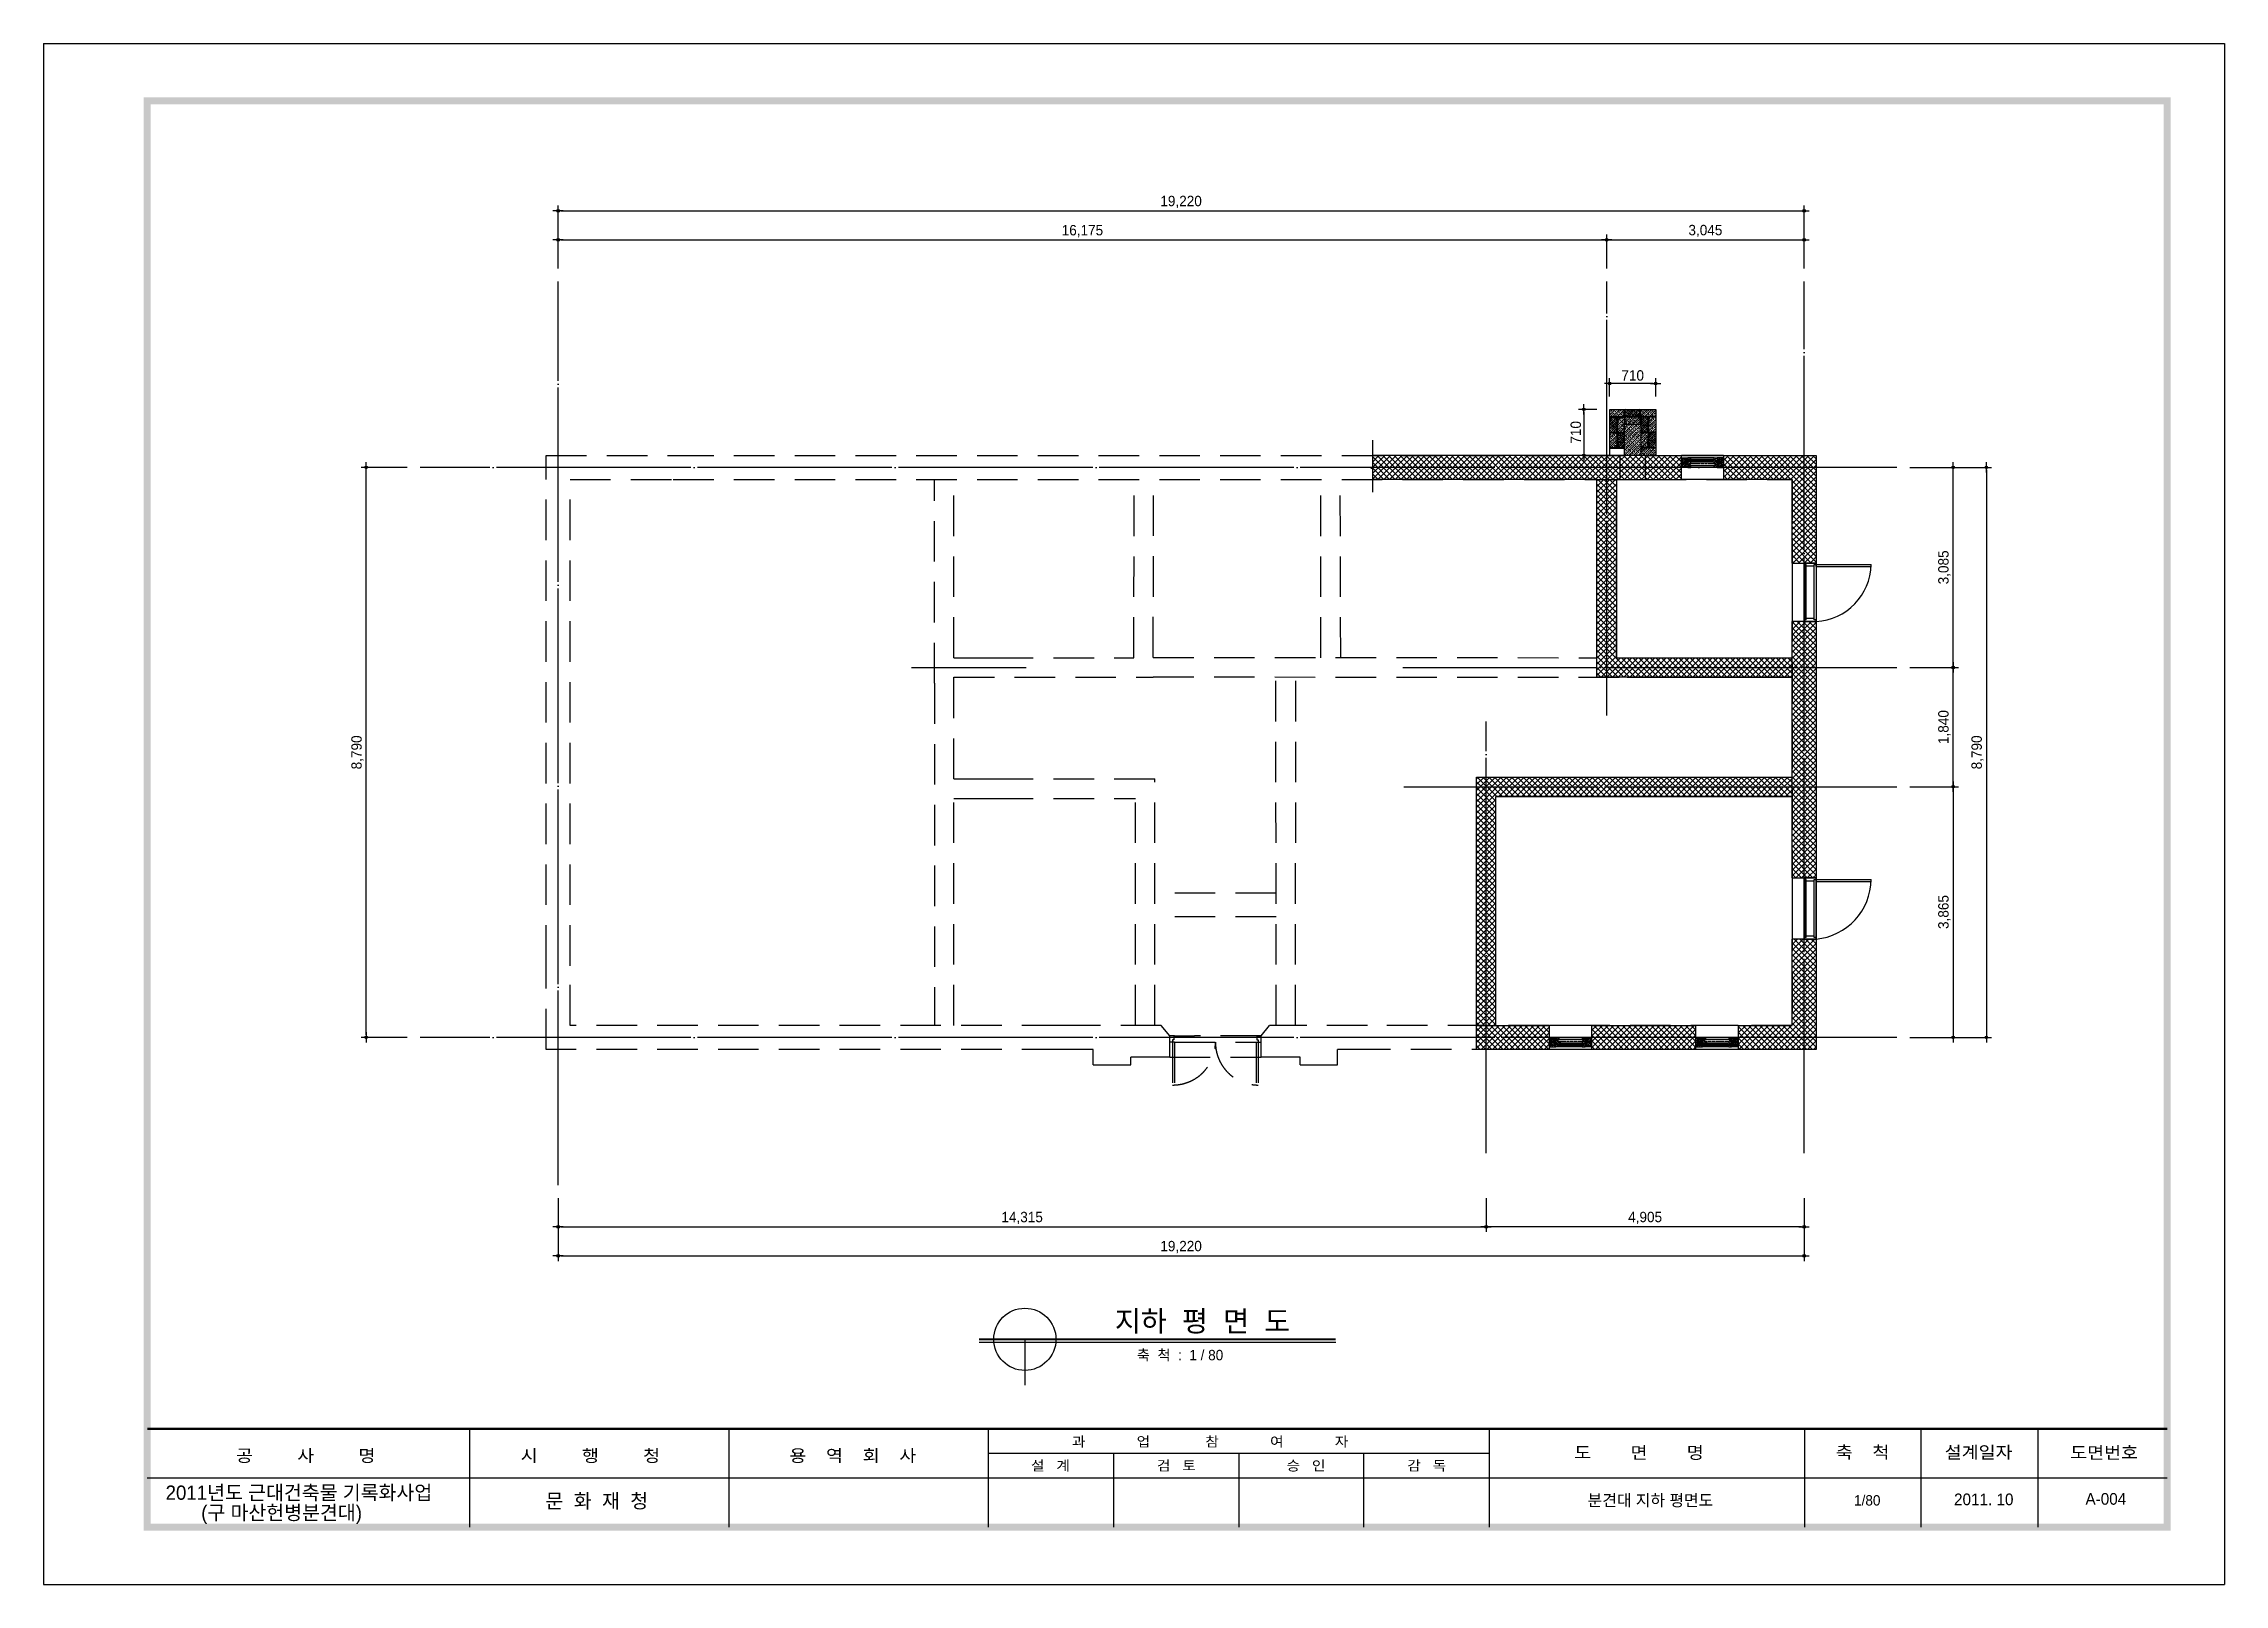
# Model space of a CAD drawing. Extents: x 62963 to 96603, y -130392 to -106632.
import ezdxf
from ezdxf.enums import TextEntityAlignment as Align

# ---------------------------------------------------------------- set-up
doc = ezdxf.new("R2010")
doc.units = 0
doc.header["$LTSCALE"] = 50
doc.header["$MEASUREMENT"] = 0
doc.header["$PDMODE"] = 35
doc.header["$PDSIZE"] = -10
doc.linetypes.add('CEN', pattern=[62, 60, -1, 0, -1])
doc.linetypes.add('HIDDEN', pattern=[0.375, 0.25, -0.125])
doc.layers.get('0').update_dxf_attribs({"linetype": 'CONTINUOUS'})
doc.layers.get('DEFPOINTS').update_dxf_attribs({"linetype": 'CONTINUOUS'})
for name, color, linetype in [('4', 4, 'CONTINUOUS'), ('9', 9, 'CONTINUOUS'), ('CEN', 1, 'CEN'), ('COL', 2, 'CONTINUOUS'), ('COR', 4, 'CONTINUOUS'), ('DIM', 7, 'CONTINUOUS'), ('h', 5, 'CONTINUOUS'), ('HAT', 5, 'CONTINUOUS'), ('hid', 5, 'HIDDEN'), ('SYM', 7, 'CONTINUOUS'), ('TEX', 7, 'CONTINUOUS'), ('TEXT', 7, 'CONTINUOUS'), ('W-2', 2, 'CONTINUOUS'), ('WAL', 3, 'CONTINUOUS'), ('WID', 4, 'CONTINUOUS')]:
    doc.layers.add(name, color=color, linetype=linetype)
doc.layers.add('입면파란선', color=4, linetype='CONTINUOUS', lineweight=20)
doc.styles.add('GHS', font='HYWULM_0.TTF')
doc.styles.add('HY울릉도M', font='HYWULM_0.TTF')
doc.styles.add('title', font='HYWULB_0.TTF', dxfattribs={"width": 0.6})
doc.styles.add('현창', font='HYWULM_0.TTF')
doc.dimstyles.new('STANDARD$0', dxfattribs={"dimscale": 30, "dimtxt": 3, "dimasz": 1, "dimexe": 2, "dimexo": 5, "dimgap": 0.9, "dimtad": 1, "dimtoh": 1, "dimdec": 4, "dimzin": 0, "dimdsep": 46, "dimlunit": 6, "dimtxsty": 'GHS', "dimblk1": 'DIMDOT', "dimblk2": 'DIMDOT', "dimsah": 1, "dimcen": 0.09, "dimadec": 0, "dimazin": 0, "dimtfac": 1, "dimtdec": 4, "dimtofl": 0, "dimtmove": 2, "dimatfit": 3, "dimldrblk": 'DIMDOT', "dimfxl": 1, "dimtolj": 1, "dimtzin": 0, "dimarcsym": 0})
pattern_1 = [(45, (35322.82, 1087401.895), (-44.1941738, 44.1941738), []), (135, (35322.82, 1087401.895), (-44.1941738, -44.1941738), [])]
pattern_2 = [(315, (-919.11, -196694.259), (-15.715448, -15.715448), [])]
pattern_3 = [(315, (-1159.11, -196694.259), (-15.715448, -15.715448), [])]
pattern_4 = [(315, (1340.89, -196694.259), (-15.715448, -15.715448), [])]
pattern_5 = [(315, (1100.89, -196694.259), (-15.715448, -15.715448), [])]
pattern_6 = [(45, (48766.4, 566930.064), (-44.194174, 44.194174), []), (135, (48766.4, 566930.064), (-44.194174, -44.194174), [])]
pattern_7 = [(45, (1115.414, -38429.577), (-15.715448, 15.715448), [])]
pattern_8 = [(45, (875.414, -38429.577), (-15.715448, 15.715448), [])]
pattern_9 = [(45, (48766.4, 566930.064), (-35.355339, 35.355339), []), (45, (48801.76, 566930.064), (-35.355339, 35.355339), [25, -12.5])]
pattern_10 = [(135, (48766.4, 566930.064), (-35.355339, -35.355339), []), (135, (48766.4, 566965.42), (-35.355339, -35.355339), [25, -12.5])]

msp = doc.modelspace()

# ---------------------------------------------------------------- texts
at = {"layer": 'TEX', "style": 'title'}
msp.add_text(' 지하  평  면  도', height=320, dxfattribs=at).set_placement((79370.74432, -126493.55839))
at = {"layer": 'TEXT', "style": '현창'}
msp.add_text('축  척  :  1 / 80', height=160, dxfattribs=at).set_placement((79827.35383, -126936.25726))
at = {"layer": 'WAL', "linetype": 'Continuous', "style": 'HY울릉도M'}
for s, p in [('2011년도 근대건축물 기록화사업', (64844.50048, -129087.72427)), ('(구 마산헌병분견대)', (65393.74893, -129396.08204))]:
    msp.add_text(s, height=220, dxfattribs=at).set_placement(p)
at = {"layer": 'WAL', "style": 'HY울릉도M'}
msp.add_text('분견대 지하 평면도', height=180, dxfattribs=at).set_placement((86780.48388, -129185.82696))
for s, height, p in [('1/80', 160, (91093.75543, -129176.1062)), ('A-004', 180, (94774.15833, -129163.91172))]:
    msp.add_text(s, height=height, dxfattribs=at).set_placement(p, align=Align.CENTER)
at = {"layer": 'WAL', "linetype": 'Continuous', "style": 'HY울릉도M'}
msp.add_text('2011. 10', height=180, dxfattribs=at).set_placement((92890.79743, -129081.57223), align=Align.MIDDLE_CENTER)

# ---------------------------------------------------------------- blocks, each defined once
blk = doc.blocks.new('20')
at = {"layer": 'COR', "linetype": 'Continuous'}
for p, q in [((242847, -53606), (242847, -57398)), ((252847, -53606), (252847, -57398)), ((262847, -53606), (262847, -57398)), ((282175, -53606), (282175, -57398)), ((294331, -53606), (294331, -57398)), ((294331, -53606), (294331, -57398)), ((298824, -53606), (298824, -57398)), ((303324, -53606), (303324, -57398)), ((282175, -54554), (262847, -54554)), ((308324, -55502), (230424, -55502)), ((308324, -55502), (230424, -55502))]:
    blk.add_line(p, q, dxfattribs=at)
at = {"layer": 'COR'}
for p, q in [((267679, -54554), (267679, -57398)), ((272511, -54554), (272511, -57398)), ((277343, -57398), (277343, -54554))]:
    blk.add_line(p, q, dxfattribs=at)
at = {"layer": 'COR', "linetype": 'Continuous', "const_width": 270}
blk.add_lwpolyline([(230424, -2398), (230424, -57398), (308324, -57398), (308324, -2398)], close=True, dxfattribs=at)
at = {"layer": 'COR', "linetype": 'Continuous', "const_width": 94.8}
blk.add_lwpolyline([(308324, -53606), (230424, -53606)], dxfattribs=at)
at = {"layer": 'HAT'}
for p, q in [((226424, -198), (226424, -59598)), ((226424, -198), (310524, -198)), ((310524, -198), (310524, -59598)), ((226424, -59598), (310524, -59598))]:
    blk.add_line(p, q, dxfattribs=at)
at = {"layer": 'WAL', "linetype": 'Continuous', "style": 'HY울릉도M', "width": 1.1}
for s, height, p in [('공         사         명', 474.35, (233841, -54872)), ('시         행         청', 474.35, (244822, -54873)), ('용    역    회    사', 474.35, (255184, -54873)), ('과             업              참             여             자', 379.48, (266081, -54287)), ('도        면        명', 474.35, (285449, -54755)), ('축    척', 474.3, (295539, -54743)), ('설계일자', 474.3, (299737, -54743)), ('도면번호', 474.3, (304577, -54755)), ('설   계', 379.5, (264501, -55211)), ('검   토', 379.5, (269356, -55211)), ('승   인', 379.5, (274355, -55211)), ('감   독', 379.5, (279013, -55211))]:
    blk.add_text(s, height=height, dxfattribs=at).set_placement(p)
at = {"layer": 'WAL', "linetype": 'Continuous', "style": 'HY울릉도M'}
blk.add_text('문  화  재  청', height=550, dxfattribs=at).set_placement((249739, -56656), align=Align.RIGHT)
blk = doc.blocks.new('DIMDOT')
at = {"linetype": 'Continuous'}
blk.add_line((-2, 0), (2, 0), dxfattribs=at)
for radius in [0.5, 0.25]:
    blk.add_circle((0, 0), radius, dxfattribs=at)
blk = doc.blocks.new('*D4')
at = {"layer": 'DEFPOINTS', "color": 0}
for p in [(90119, -109210), (70899, -110301), (90119, -110301)]:
    blk.add_point(p, dxfattribs=at)
at = {"layer": 'SYM', "color": 211, "lineweight": -2}
for p, q in [((70899, -110101), (70899, -109130)), ((70939, -109210), (90079, -109210)), ((90119, -110101), (90119, -109130))]:
    blk.add_line(p, q, dxfattribs=at)
at = {"layer": 'SYM', "color": 211, "lineweight": -2, "xscale": 40, "yscale": 40, "zscale": 40, "rotation": 180}
blk.add_blockref('DIMDOT', (70899, -109210), dxfattribs=at)
at = {"layer": 'SYM', "color": 211, "lineweight": -2, "xscale": 40, "yscale": 40, "zscale": 40}
blk.add_blockref('DIMDOT', (90119, -109210), dxfattribs=at)
at = {"layer": 'SYM', "color": 0, "insert": (80509, -109074), "char_height": 160, "attachment_point": 5, "style": '현창'}
blk.add_mtext('\\A1;19,220', dxfattribs=at)
blk = doc.blocks.new('*D5')
at = {"layer": 'DEFPOINTS', "color": 0}
for p in [(87074, -109658), (70899, -110301), (87074, -110301)]:
    blk.add_point(p, dxfattribs=at)
at = {"layer": 'SYM', "color": 211, "lineweight": -2}
for p, q in [((70899, -110101), (70899, -109578)), ((70939, -109658), (87034, -109658)), ((87074, -110101), (87074, -109578))]:
    blk.add_line(p, q, dxfattribs=at)
at = {"layer": 'SYM', "color": 211, "lineweight": -2, "xscale": 40, "yscale": 40, "zscale": 40, "rotation": 180}
blk.add_blockref('DIMDOT', (70899, -109658), dxfattribs=at)
at = {"layer": 'SYM', "color": 211, "lineweight": -2, "xscale": 40, "yscale": 40, "zscale": 40}
blk.add_blockref('DIMDOT', (87074, -109658), dxfattribs=at)
at = {"layer": 'SYM', "color": 0, "insert": (78987, -109524), "char_height": 160, "attachment_point": 5, "style": '현창'}
blk.add_mtext('\\A1;16,175', dxfattribs=at)
blk = doc.blocks.new('*D6')
at = {"layer": 'DEFPOINTS', "color": 0}
for p in [(90119, -109658), (87074, -110301), (90119, -110301)]:
    blk.add_point(p, dxfattribs=at)
at = {"layer": 'SYM', "color": 211, "lineweight": -2}
for p, q in [((87074, -110101), (87074, -109578)), ((87114, -109658), (90079, -109658)), ((90119, -110101), (90119, -109578))]:
    blk.add_line(p, q, dxfattribs=at)
at = {"layer": 'SYM', "color": 211, "lineweight": -2, "xscale": 40, "yscale": 40, "zscale": 40, "rotation": 180}
blk.add_blockref('DIMDOT', (87074, -109658), dxfattribs=at)
at = {"layer": 'SYM', "color": 211, "lineweight": -2, "xscale": 40, "yscale": 40, "zscale": 40}
blk.add_blockref('DIMDOT', (90119, -109658), dxfattribs=at)
at = {"layer": 'SYM', "color": 0, "insert": (88597, -109522), "char_height": 160, "attachment_point": 5, "style": '현창'}
blk.add_mtext('\\A1;3,045', dxfattribs=at)
blk = doc.blocks.new('*D7')
at = {"layer": 'DEFPOINTS', "color": 0}
for p in [(67939, -113167), (68769, -113167), (68769, -121957)]:
    blk.add_point(p, dxfattribs=at)
at = {"layer": 'SYM', "color": 211, "lineweight": -2}
for p, q in [((68569, -113167), (67859, -113167)), ((67939, -121917), (67939, -113207)), ((68569, -121957), (67859, -121957))]:
    blk.add_line(p, q, dxfattribs=at)
at = {"layer": 'SYM', "color": 211, "lineweight": -2, "xscale": 40, "yscale": 40, "zscale": 40}
for p, rotation in [((67939, -113167), 90), ((67939, -121957), 270)]:
    blk.add_blockref('DIMDOT', p, dxfattribs=dict(at, rotation=rotation))
at = {"layer": 'SYM', "color": 0, "insert": (67804, -117562), "char_height": 160, "attachment_point": 5, "rotation": 90, "style": '현창'}
blk.add_mtext('\\A1;8,790', dxfattribs=at)
blk = doc.blocks.new('*D8')
at = {"layer": 'DEFPOINTS', "color": 0}
for p in [(70899, -124235), (90119, -124235), (90119, -125326)]:
    blk.add_point(p, dxfattribs=at)
at = {"layer": 'SYM', "color": 211, "lineweight": -2}
for p, q in [((70899, -124435), (70899, -125406)), ((90119, -124435), (90119, -125406)), ((70939, -125326), (90079, -125326))]:
    blk.add_line(p, q, dxfattribs=at)
at = {"layer": 'SYM', "color": 211, "lineweight": -2, "xscale": 40, "yscale": 40, "zscale": 40, "rotation": 180}
blk.add_blockref('DIMDOT', (70899, -125326), dxfattribs=at)
at = {"layer": 'SYM', "color": 211, "lineweight": -2, "xscale": 40, "yscale": 40, "zscale": 40}
blk.add_blockref('DIMDOT', (90119, -125326), dxfattribs=at)
at = {"layer": 'SYM', "color": 0, "insert": (80509, -125190), "char_height": 160, "attachment_point": 5, "style": '현창'}
blk.add_mtext('\\A1;19,220', dxfattribs=at)
blk = doc.blocks.new('*D9')
at = {"layer": 'DEFPOINTS', "color": 0}
for p in [(70899, -124235), (85214, -124235), (85214, -124878)]:
    blk.add_point(p, dxfattribs=at)
at = {"layer": 'SYM', "color": 211, "lineweight": -2}
for p, q in [((70899, -124435), (70899, -124958)), ((85214, -124435), (85214, -124958)), ((70939, -124878), (85174, -124878))]:
    blk.add_line(p, q, dxfattribs=at)
at = {"layer": 'SYM', "color": 211, "lineweight": -2, "xscale": 40, "yscale": 40, "zscale": 40, "rotation": 180}
blk.add_blockref('DIMDOT', (70899, -124878), dxfattribs=at)
at = {"layer": 'SYM', "color": 211, "lineweight": -2, "xscale": 40, "yscale": 40, "zscale": 40}
blk.add_blockref('DIMDOT', (85214, -124878), dxfattribs=at)
at = {"layer": 'SYM', "color": 0, "insert": (78057, -124742), "char_height": 160, "attachment_point": 5, "style": '현창'}
blk.add_mtext('\\A1;14,315', dxfattribs=at)
blk = doc.blocks.new('*D10')
at = {"layer": 'DEFPOINTS', "color": 0}
for p in [(91548, -113167), (91548, -121957), (92931, -121957)]:
    blk.add_point(p, dxfattribs=at)
at = {"layer": 'SYM', "color": 211, "lineweight": -2}
for p, q in [((91748, -113167), (93011, -113167)), ((92931, -113207), (92931, -121917)), ((91748, -121957), (93011, -121957))]:
    blk.add_line(p, q, dxfattribs=at)
at = {"layer": 'SYM', "color": 211, "lineweight": -2, "xscale": 40, "yscale": 40, "zscale": 40}
for p, rotation in [((92931, -113167), 90), ((92931, -121957), 270)]:
    blk.add_blockref('DIMDOT', p, dxfattribs=dict(at, rotation=rotation))
at = {"layer": 'SYM', "color": 0, "insert": (92796, -117562), "char_height": 160, "attachment_point": 5, "rotation": 90, "style": '현창'}
blk.add_mtext('\\A1;8,790', dxfattribs=at)
blk = doc.blocks.new('*D11')
at = {"layer": 'DEFPOINTS', "color": 0}
for p in [(91548, -113167), (92419, -113167), (91548, -116252)]:
    blk.add_point(p, dxfattribs=at)
at = {"layer": 'SYM', "color": 211, "lineweight": -2}
for p, q in [((91748, -113167), (92499, -113167)), ((92419, -116212), (92419, -113207)), ((91748, -116252), (92499, -116252))]:
    blk.add_line(p, q, dxfattribs=at)
at = {"layer": 'SYM', "color": 211, "lineweight": -2, "xscale": 40, "yscale": 40, "zscale": 40}
for p, rotation in [((92419, -113167), 90), ((92419, -116252), 270)]:
    blk.add_blockref('DIMDOT', p, dxfattribs=dict(at, rotation=rotation))
at = {"layer": 'SYM', "color": 0, "insert": (92283, -114709), "char_height": 160, "attachment_point": 5, "rotation": 90, "style": '현창'}
blk.add_mtext('\\A1;3,085', dxfattribs=at)
blk = doc.blocks.new('*D12')
at = {"layer": 'DEFPOINTS', "color": 0}
for p in [(91548, -116252), (92419, -116252), (91548, -118092)]:
    blk.add_point(p, dxfattribs=at)
at = {"layer": 'SYM', "color": 211, "lineweight": -2}
for p, q in [((91748, -116252), (92499, -116252)), ((92419, -118052), (92419, -116292)), ((91748, -118092), (92499, -118092))]:
    blk.add_line(p, q, dxfattribs=at)
at = {"layer": 'SYM', "color": 211, "lineweight": -2, "xscale": 40, "yscale": 40, "zscale": 40}
for p, rotation in [((92419, -116252), 90), ((92419, -118092), 270)]:
    blk.add_blockref('DIMDOT', p, dxfattribs=dict(at, rotation=rotation))
at = {"layer": 'SYM', "color": 0, "insert": (92283, -117172), "char_height": 160, "attachment_point": 5, "rotation": 90, "style": '현창'}
blk.add_mtext('\\A1;1,840', dxfattribs=at)
blk = doc.blocks.new('*D13')
at = {"layer": 'DEFPOINTS', "color": 0}
for p in [(91548, -118092), (91548, -121957), (92419, -121957)]:
    blk.add_point(p, dxfattribs=at)
at = {"layer": 'SYM', "color": 211, "lineweight": -2}
for p, q in [((91748, -118092), (92499, -118092)), ((92419, -118132), (92419, -121917)), ((91748, -121957), (92499, -121957))]:
    blk.add_line(p, q, dxfattribs=at)
at = {"layer": 'SYM', "color": 211, "lineweight": -2, "xscale": 40, "yscale": 40, "zscale": 40}
for p, rotation in [((92419, -118092), 90), ((92419, -121957), 270)]:
    blk.add_blockref('DIMDOT', p, dxfattribs=dict(at, rotation=rotation))
at = {"layer": 'SYM', "color": 0, "insert": (92283, -120024), "char_height": 160, "attachment_point": 5, "rotation": 90, "style": '현창'}
blk.add_mtext('\\A1;3,865', dxfattribs=at)
blk = doc.blocks.new('*D14')
at = {"layer": 'DEFPOINTS', "color": 0}
for p in [(85214, -124235), (90119, -124235), (85214, -124878)]:
    blk.add_point(p, dxfattribs=at)
at = {"layer": 'SYM', "color": 211, "lineweight": -2}
for p, q in [((85214, -124435), (85214, -124958)), ((90119, -124435), (90119, -124958)), ((90079, -124878), (85254, -124878))]:
    blk.add_line(p, q, dxfattribs=at)
at = {"layer": 'SYM', "color": 211, "lineweight": -2, "xscale": 40, "yscale": 40, "zscale": 40, "rotation": 180}
blk.add_blockref('DIMDOT', (85214, -124878), dxfattribs=at)
at = {"layer": 'SYM', "color": 211, "lineweight": -2, "xscale": 40, "yscale": 40, "zscale": 40}
blk.add_blockref('DIMDOT', (90119, -124878), dxfattribs=at)
at = {"layer": 'SYM', "color": 0, "insert": (87667, -124742), "char_height": 160, "attachment_point": 5, "style": '현창'}
blk.add_mtext('\\A1;4,905', dxfattribs=at)
blk = doc.blocks.new('*D2')
at = {"layer": 'DEFPOINTS', "color": 0}
for p in [(87120, -111873), (87120, -112272), (87830, -112272)]:
    blk.add_point(p, dxfattribs=at)
at = {"layer": 'SYM', "color": 211, "lineweight": -2}
for p, q in [((87120, -112072), (87120, -111793)), ((87790, -111873), (87160, -111873)), ((87830, -112072), (87830, -111793))]:
    blk.add_line(p, q, dxfattribs=at)
at = {"layer": 'SYM', "color": 211, "lineweight": -2, "xscale": 40, "yscale": 40, "zscale": 40, "rotation": 180}
blk.add_blockref('DIMDOT', (87120, -111873), dxfattribs=at)
at = {"layer": 'SYM', "color": 211, "lineweight": -2, "xscale": 40, "yscale": 40, "zscale": 40}
blk.add_blockref('DIMDOT', (87830, -111873), dxfattribs=at)
at = {"layer": 'SYM', "color": 0, "insert": (87475, -111750), "char_height": 160, "attachment_point": 5, "style": '현창'}
blk.add_mtext('\\A1;710', dxfattribs=at)
blk = doc.blocks.new('*D3')
at = {"layer": 'DEFPOINTS', "color": 0}
for p in [(87120, -112272), (86721, -112982), (87120, -112982)]:
    blk.add_point(p, dxfattribs=at)
at = {"layer": 'SYM', "color": 211, "lineweight": -2}
for p, q in [((86920, -112272), (86641, -112272)), ((86721, -112312), (86721, -112942)), ((86920, -112982), (86641, -112982))]:
    blk.add_line(p, q, dxfattribs=at)
at = {"layer": 'SYM', "color": 211, "lineweight": -2, "xscale": 40, "yscale": 40, "zscale": 40}
for p, rotation in [((86721, -112272), 90), ((86721, -112982), 270)]:
    blk.add_blockref('DIMDOT', p, dxfattribs=dict(at, rotation=rotation))
at = {"layer": 'SYM', "color": 0, "insert": (86598, -112627), "char_height": 160, "attachment_point": 5, "rotation": 90, "style": '현창'}
blk.add_mtext('\\A1;710', dxfattribs=at)

# ---------------------------------------------------------------- dimensions: what is measured, and where the dimension line sits
at = {"layer": 'SYM'}
for base, p1, p2, picture, middle in [((90119.02273, -109209.6602), (70899.02273, -110300.7152), (90119.02273, -110300.7152), '*D4', (80509.02273, -109074.1076)), ((87074.02273, -109657.67084), (70899.02273, -110300.7152), (87074.02273, -110300.7152), '*D5', (78986.52273, -109523.60959)), ((90119.02273, -109657.67084), (87074.02273, -110300.7152), (90119.02273, -110300.7152), '*D6', (88596.52273, -109522.22477)), ((90119.02273, -125325.70509), (70899.02273, -124234.65009), (90119.02273, -124234.65009), '*D8', (80509.02273, -125190.15249)), ((85214.02273, -124877.69445), (70899.02273, -124234.65009), (85214.02273, -124234.65009), '*D9', (78056.52273, -124742.24837))]:
    dim = msp.add_linear_dim(base=base, p1=p1, p2=p2, dimstyle='STANDARD$0', override={"dimscale": 40, "dimtxt": 4, "dimgap": 1, "dimtoh": 0, "dimdle": 2, "dimclrd": 211, "dimclre": 211, "dimtix": 1, "dimtofl": 1}, dxfattribs=at)
    dim.commit()
    dim.dimension.update_dxf_attribs({"geometry": picture, "text_midpoint": middle})
for base, p1, p2, angle, picture, middle in [((87120.23516, -111872.88418), (87830.23516, -112271.91752), (87120.23516, -112271.91752), 180, '*D2', (87475.23516, -111749.68844)), ((86721.20182, -112981.91752), (87120.23516, -112271.91752), (87120.23516, -112981.91752), 270, '*D3', (86598.00608, -112626.91752)), ((67939.14959, -113166.91752), (68769.41216, -121956.91752), (68769.41216, -113166.91752), 90, '*D7', (67803.59699, -117561.91752)), ((92931.10703, -121956.91752), (91547.97816, -113166.91752), (91547.97816, -121956.91752), 90, '*D10', (92795.55443, -117561.91752)), ((92418.9881, -113166.91752), (91547.97816, -116251.91752), (91547.97816, -113166.91752), 90, '*D11', (92283.43551, -114709.41752)), ((92418.9881, -116251.91752), (91547.97816, -118091.91752), (91547.97816, -116251.91752), 90, '*D12', (92283.43551, -117171.91752)), ((92418.9881, -121956.91752), (91547.97816, -118091.91752), (91547.97816, -121956.91752), 270, '*D13', (92283.43551, -120024.41752)), ((85214.02273, -124877.69445), (90119.02273, -124234.65009), (85214.02273, -124234.65009), 180, '*D14', (87666.52273, -124742.14185))]:
    dim = msp.add_linear_dim(base=base, p1=p1, p2=p2, angle=angle, dimstyle='STANDARD$0', override={"dimscale": 40, "dimtxt": 4, "dimgap": 1, "dimtoh": 0, "dimdle": 2, "dimclrd": 211, "dimclre": 211, "dimtix": 1, "dimtofl": 1}, dxfattribs=at)
    dim.commit()
    dim.dimension.update_dxf_attribs({"geometry": picture, "text_midpoint": middle})

# ---------------------------------------------------------------- hatches: boundary and pattern name
at = {"layer": '9'}
h = msp.add_hatch(dxfattribs=at)
h.set_pattern_fill('ANSI31', color=256, scale=7, angle=360, style=0)
h.set_pattern_definition([(45, (1115.414, -38445.884), (-15.715448, 15.715448), [])])
h.paths.add_polyline_path([(88326.04622, -113021.91756), (88326.04622, -113039.91756), (88226.04622, -113039.91756), (88226.04622, -113021.91756)])
h = msp.add_hatch(dxfattribs=at)
h.set_pattern_fill('ANSI31', color=256, scale=7, angle=360, style=0)
h.set_pattern_definition([(45, (221993.34, -178733.99), (-15.7154482, 15.7154482), [])])
h.paths.add_polyline_path([(88356.04622, -113052.91756), (88371.04622, -113052.91756), (88371.04622, -113021.91756), (88356.04622, -113021.91756), (88326.04622, -113021.91756), (88326.04622, -113166.91756), (88371.04622, -113166.91756), (88371.04622, -113136.91756), (88356.04622, -113136.91756), (88356.04622, -113106.91756), (88371.04622, -113106.91756), (88371.04622, -113082.91756), (88356.04622, -113082.91756)])
h = msp.add_hatch(dxfattribs=at)
h.set_pattern_fill('ANSI31', color=256, scale=7, angle=360, style=0)
h.set_pattern_definition([(45, (221483.34, -178733.99), (-15.7154482, 15.7154482), [])])
h.paths.add_polyline_path([(88746.04622, -113052.91756), (88731.04622, -113052.91756), (88731.04622, -113021.91756), (88746.04622, -113021.91756), (88776.04622, -113021.91756), (88776.04622, -113166.91756), (88731.04622, -113166.91756), (88731.04622, -113136.91756), (88746.04622, -113136.91756), (88746.04622, -113106.91756), (88731.04622, -113106.91756), (88731.04622, -113082.91756), (88746.04622, -113082.91756)])
h = msp.add_hatch(dxfattribs=at)
h.set_pattern_fill('ANSI31', color=256, scale=7, angle=360, style=0)
h.set_pattern_definition([(45, (875.414, -38445.884), (-15.715448, 15.715448), [])])
h.paths.add_polyline_path([(88776.04622, -113021.91756), (88776.04622, -113039.91756), (88876.04622, -113039.91756), (88876.04622, -113021.91756)])
h = msp.add_hatch(dxfattribs=at)
h.set_pattern_fill('ANSI31', color=256, scale=7, angle=360, style=0)
h.set_pattern_definition(pattern_7)
h.paths.add_polyline_path([(88244.04622, -113039.91756), (88226.04622, -113039.91756), (88226.04622, -113148.91756), (88244.04622, -113148.91756)])
h = msp.add_hatch(dxfattribs=at)
h.set_pattern_fill('ANSI31', color=256, scale=7, angle=360, style=0)
h.set_pattern_definition([(45, (1115.414, -38572.884), (-15.715448, 15.715448), [])])
h.paths.add_polyline_path([(88326.04622, -113148.91756), (88326.04622, -113166.91756), (88226.04622, -113166.91756), (88226.04622, -113148.91756)])
h = msp.add_hatch(dxfattribs=at)
h.set_pattern_fill('ANSI31', color=256, scale=7, angle=360, style=0)
h.set_pattern_definition(pattern_7)
h.paths.add_polyline_path([(88254.04622, -113089.91756), (88254.04622, -113099.91756), (88316.04622, -113099.91756), (88316.04622, -113089.91756)])
h = msp.add_hatch(dxfattribs=at)
h.set_pattern_fill('ANSI31', color=256, scale=7, angle=270, style=0)
h.set_pattern_definition([(315, (161787.295, -24036.333), (15.715448, 15.715448), [])])
h.paths.add_polyline_path([(88392.04622, -113067.91756), (88401.04622, -113067.91756), (88401.04622, -113082.91756), (88356.04622, -113082.91756), (88356.04622, -113052.91756), (88392.04622, -113052.91756), (88392.04622, -113059.91756), (88392.04622, -113062.91756)])
h = msp.add_hatch(dxfattribs=at)
h.set_pattern_fill('ANSI31', color=256, scale=7, angle=360, style=0)
h.set_pattern_definition([(225, (58223.527, -177658.4), (15.715448, -15.715448), [])])
h.paths.add_polyline_path([(88542.04622, -113057.91756), (88560.04622, -113057.91756), (88566.04622, -113060.41756), (88566.04622, -113062.91756), (88559.04622, -113062.91756), (88559.04622, -113067.91756), (88566.04622, -113067.91756), (88566.04622, -113077.91756), (88536.04622, -113077.91756), (88536.04622, -113067.91756), (88543.04622, -113067.91756), (88543.04622, -113062.91756), (88536.04622, -113062.91756), (88536.04622, -113060.41756)])
h = msp.add_hatch(dxfattribs=at)
h.set_pattern_fill('ANSI31', color=256, scale=7, angle=270, style=0)
h.set_pattern_definition([(225, (15314.797, -24036.333), (-15.715448, 15.715448), [])])
h.paths.add_polyline_path([(88710.04622, -113067.91756), (88701.04622, -113067.91756), (88701.04622, -113082.91756), (88746.04622, -113082.91756), (88746.04622, -113052.91756), (88710.04622, -113052.91756), (88710.04622, -113059.91756), (88710.04622, -113062.91756)])
h = msp.add_hatch(dxfattribs=at)
h.set_pattern_fill('ANSI31', color=256, scale=7, angle=360, style=0)
h.set_pattern_definition([(45, (875.414, -38572.884), (-15.715448, 15.715448), [])])
h.paths.add_polyline_path([(88776.04622, -113148.91756), (88776.04622, -113166.91756), (88876.04622, -113166.91756), (88876.04622, -113148.91756)])
h = msp.add_hatch(dxfattribs=at)
h.set_pattern_fill('ANSI31', color=256, scale=7, angle=360, style=0)
h.set_pattern_definition(pattern_8)
h.paths.add_polyline_path([(88848.04622, -113089.91756), (88848.04622, -113099.91756), (88786.04622, -113099.91756), (88786.04622, -113089.91756)])
h = msp.add_hatch(dxfattribs=at)
h.set_pattern_fill('ANSI31', color=256, scale=7, angle=360, style=0)
h.set_pattern_definition(pattern_8)
h.paths.add_polyline_path([(88858.04622, -113039.91756), (88876.04622, -113039.91756), (88876.04622, -113148.91756), (88858.04622, -113148.91756)])
h = msp.add_hatch(dxfattribs=at)
h.set_pattern_fill('ANSI31', color=256, scale=7, angle=360, style=0)
h.set_pattern_definition([(315, (-919.11, -196550.951), (-15.715448, -15.715448), [])])
h.paths.add_polyline_path([(86291.52273, -121974.91752), (86291.52273, -121956.91752), (86191.52273, -121956.91752), (86191.52273, -121974.91752)])
h = msp.add_hatch(dxfattribs=at)
h.set_pattern_fill('ANSI31', color=256, scale=7, angle=360, style=0)
h.set_pattern_definition(pattern_2)
h.paths.add_polyline_path([(86209.52273, -122083.91752), (86191.52273, -122083.91752), (86191.52273, -121974.91752), (86209.52273, -121974.91752)])
h = msp.add_hatch(dxfattribs=at)
h.set_pattern_fill('ANSI31', color=256, scale=7, angle=360, style=0)
h.set_pattern_definition([(315, (-919.11, -196677.951), (-15.715448, -15.715448), [])])
h.paths.add_polyline_path([(86291.52273, -122101.91752), (86291.52273, -122083.91752), (86191.52273, -122083.91752), (86191.52273, -122101.91752)])
h = msp.add_hatch(dxfattribs=at)
h.set_pattern_fill('ANSI31', color=256, scale=7, angle=360, style=0)
h.set_pattern_definition(pattern_2)
h.paths.add_polyline_path([(86219.52273, -122033.91752), (86219.52273, -122023.91752), (86281.52273, -122023.91752), (86281.52273, -122033.91752)])
h = msp.add_hatch(dxfattribs=at)
h.set_pattern_fill('ANSI31', color=256, scale=7, angle=360, style=0)
h.set_pattern_definition([(315, (219958.817, -56389.845), (-15.7154482, -15.7154482), [])])
h.paths.add_polyline_path([(86321.52273, -122070.91752), (86336.52273, -122070.91752), (86336.52273, -122101.91752), (86321.52273, -122101.91752), (86291.52273, -122101.91752), (86291.52273, -121956.91752), (86336.52273, -121956.91752), (86336.52273, -121986.91752), (86321.52273, -121986.91752), (86321.52273, -122016.91752), (86336.52273, -122016.91752), (86336.52273, -122040.91752), (86321.52273, -122040.91752)])
h = msp.add_hatch(dxfattribs=at)
h.set_pattern_fill('ANSI31', color=256, scale=7, angle=270, style=0)
h.set_pattern_definition([(45, (159752.772, -211087.502), (15.715448, -15.715448), [])])
h.paths.add_polyline_path([(86357.52273, -122055.91752), (86366.52273, -122055.91752), (86366.52273, -122040.91752), (86321.52273, -122040.91752), (86321.52273, -122070.91752), (86357.52273, -122070.91752), (86357.52273, -122063.91752), (86357.52273, -122060.91752)])
h = msp.add_hatch(dxfattribs=at)
h.set_pattern_fill('ANSI31', color=256, scale=7, angle=360, style=0)
h.set_pattern_definition([(135, (56189.003, -57465.435), (15.715448, 15.715448), [])])
h.paths.add_polyline_path([(86507.52273, -122065.91752), (86525.52273, -122065.91752), (86531.52273, -122063.41752), (86531.52273, -122060.91752), (86524.52273, -122060.91752), (86524.52273, -122055.91752), (86531.52273, -122055.91752), (86531.52273, -122045.91752), (86501.52273, -122045.91752), (86501.52273, -122055.91752), (86508.52273, -122055.91752), (86508.52273, -122060.91752), (86501.52273, -122060.91752), (86501.52273, -122063.41752)])
h = msp.add_hatch(dxfattribs=at)
h.set_pattern_fill('ANSI31', color=256, scale=7, angle=270, style=0)
h.set_pattern_definition([(135, (13280.274, -211087.502), (-15.715448, -15.715448), [])])
h.paths.add_polyline_path([(86675.52273, -122055.91752), (86666.52273, -122055.91752), (86666.52273, -122040.91752), (86711.52273, -122040.91752), (86711.52273, -122070.91752), (86675.52273, -122070.91752), (86675.52273, -122063.91752), (86675.52273, -122060.91752)])
h = msp.add_hatch(dxfattribs=at)
h.set_pattern_fill('ANSI31', color=256, scale=7, angle=360, style=0)
h.set_pattern_definition([(315, (219448.817, -56389.845), (-15.7154482, -15.7154482), [])])
h.paths.add_polyline_path([(86711.52273, -122070.91752), (86696.52273, -122070.91752), (86696.52273, -122101.91752), (86711.52273, -122101.91752), (86741.52273, -122101.91752), (86741.52273, -121956.91752), (86696.52273, -121956.91752), (86696.52273, -121986.91752), (86711.52273, -121986.91752), (86711.52273, -122016.91752), (86696.52273, -122016.91752), (86696.52273, -122040.91752), (86711.52273, -122040.91752)])
h = msp.add_hatch(dxfattribs=at)
h.set_pattern_fill('ANSI31', color=256, scale=7, angle=360, style=0)
h.set_pattern_definition([(315, (-1159.11, -196550.951), (-15.715448, -15.715448), [])])
h.paths.add_polyline_path([(86741.52273, -121974.91752), (86741.52273, -121956.91752), (86841.52273, -121956.91752), (86841.52273, -121974.91752)])
h = msp.add_hatch(dxfattribs=at)
h.set_pattern_fill('ANSI31', color=256, scale=7, angle=360, style=0)
h.set_pattern_definition([(315, (-1159.11, -196677.951), (-15.715448, -15.715448), [])])
h.paths.add_polyline_path([(86741.52273, -122101.91752), (86741.52273, -122083.91752), (86841.52273, -122083.91752), (86841.52273, -122101.91752)])
h = msp.add_hatch(dxfattribs=at)
h.set_pattern_fill('ANSI31', color=256, scale=7, angle=360, style=0)
h.set_pattern_definition(pattern_3)
h.paths.add_polyline_path([(86813.52273, -122033.91752), (86813.52273, -122023.91752), (86751.52273, -122023.91752), (86751.52273, -122033.91752)])
h = msp.add_hatch(dxfattribs=at)
h.set_pattern_fill('ANSI31', color=256, scale=7, angle=360, style=0)
h.set_pattern_definition(pattern_3)
h.paths.add_polyline_path([(86823.52273, -122083.91752), (86841.52273, -122083.91752), (86841.52273, -121974.91752), (86823.52273, -121974.91752)])
h = msp.add_hatch(dxfattribs=at)
h.set_pattern_fill('ANSI31', color=256, scale=7, angle=360, style=0)
h.set_pattern_definition([(315, (1340.89, -196550.951), (-15.715448, -15.715448), [])])
h.paths.add_polyline_path([(88551.52273, -121974.9175), (88551.52273, -121956.9175), (88451.52273, -121956.9175), (88451.52273, -121974.9175)])
h = msp.add_hatch(dxfattribs=at)
h.set_pattern_fill('ANSI31', color=256, scale=7, angle=360, style=0)
h.set_pattern_definition(pattern_4)
h.paths.add_polyline_path([(88469.52273, -122083.9175), (88451.52273, -122083.9175), (88451.52273, -121974.9175), (88469.52273, -121974.9175)])
h = msp.add_hatch(dxfattribs=at)
h.set_pattern_fill('ANSI31', color=256, scale=7, angle=360, style=0)
h.set_pattern_definition([(315, (1340.89, -196677.951), (-15.715448, -15.715448), [])])
h.paths.add_polyline_path([(88551.52273, -122101.9175), (88551.52273, -122083.9175), (88451.52273, -122083.9175), (88451.52273, -122101.9175)])
h = msp.add_hatch(dxfattribs=at)
h.set_pattern_fill('ANSI31', color=256, scale=7, angle=360, style=0)
h.set_pattern_definition(pattern_4)
h.paths.add_polyline_path([(88479.52273, -122033.9175), (88479.52273, -122023.9175), (88541.52273, -122023.9175), (88541.52273, -122033.9175)])
h = msp.add_hatch(dxfattribs=at)
h.set_pattern_fill('ANSI31', color=256, scale=7, angle=360, style=0)
h.set_pattern_definition([(315, (222218.817, -56389.845), (-15.7154482, -15.7154482), [])])
h.paths.add_polyline_path([(88581.52273, -122070.9175), (88596.52273, -122070.9175), (88596.52273, -122101.9175), (88581.52273, -122101.9175), (88551.52273, -122101.9175), (88551.52273, -121956.9175), (88596.52273, -121956.9175), (88596.52273, -121986.9175), (88581.52273, -121986.9175), (88581.52273, -122016.9175), (88596.52273, -122016.9175), (88596.52273, -122040.9175), (88581.52273, -122040.9175)])
h = msp.add_hatch(dxfattribs=at)
h.set_pattern_fill('ANSI31', color=256, scale=7, angle=270, style=0)
h.set_pattern_definition([(45, (162012.772, -211087.502), (15.715448, -15.715448), [])])
h.paths.add_polyline_path([(88617.52273, -122055.9175), (88626.52273, -122055.9175), (88626.52273, -122040.9175), (88581.52273, -122040.9175), (88581.52273, -122070.9175), (88617.52273, -122070.9175), (88617.52273, -122063.9175), (88617.52273, -122060.9175)])
h = msp.add_hatch(dxfattribs=at)
h.set_pattern_fill('ANSI31', color=256, scale=7, angle=360, style=0)
h.set_pattern_definition([(135, (58449.003, -57465.435), (15.715448, 15.715448), [])])
h.paths.add_polyline_path([(88767.52273, -122065.9175), (88785.52273, -122065.9175), (88791.52273, -122063.4175), (88791.52273, -122060.9175), (88784.52273, -122060.9175), (88784.52273, -122055.9175), (88791.52273, -122055.9175), (88791.52273, -122045.9175), (88761.52273, -122045.9175), (88761.52273, -122055.9175), (88768.52273, -122055.9175), (88768.52273, -122060.9175), (88761.52273, -122060.9175), (88761.52273, -122063.4175)])
h = msp.add_hatch(dxfattribs=at)
h.set_pattern_fill('ANSI31', color=256, scale=7, angle=270, style=0)
h.set_pattern_definition([(135, (15540.274, -211087.502), (-15.715448, -15.715448), [])])
h.paths.add_polyline_path([(88935.52273, -122055.9175), (88926.52273, -122055.9175), (88926.52273, -122040.9175), (88971.52273, -122040.9175), (88971.52273, -122070.9175), (88935.52273, -122070.9175), (88935.52273, -122063.9175), (88935.52273, -122060.9175)])
h = msp.add_hatch(dxfattribs=at)
h.set_pattern_fill('ANSI31', color=256, scale=7, angle=360, style=0)
h.set_pattern_definition([(315, (221708.817, -56389.845), (-15.7154482, -15.7154482), [])])
h.paths.add_polyline_path([(88971.52273, -122070.9175), (88956.52273, -122070.9175), (88956.52273, -122101.9175), (88971.52273, -122101.9175), (89001.52273, -122101.9175), (89001.52273, -121956.9175), (88956.52273, -121956.9175), (88956.52273, -121986.9175), (88971.52273, -121986.9175), (88971.52273, -122016.9175), (88956.52273, -122016.9175), (88956.52273, -122040.9175), (88971.52273, -122040.9175)])
h = msp.add_hatch(dxfattribs=at)
h.set_pattern_fill('ANSI31', color=256, scale=7, angle=360, style=0)
h.set_pattern_definition([(315, (1100.89, -196550.951), (-15.715448, -15.715448), [])])
h.paths.add_polyline_path([(89001.52273, -121974.9175), (89001.52273, -121956.9175), (89101.52273, -121956.9175), (89101.52273, -121974.9175)])
h = msp.add_hatch(dxfattribs=at)
h.set_pattern_fill('ANSI31', color=256, scale=7, angle=360, style=0)
h.set_pattern_definition([(315, (1100.89, -196677.951), (-15.715448, -15.715448), [])])
h.paths.add_polyline_path([(89001.52273, -122101.9175), (89001.52273, -122083.9175), (89101.52273, -122083.9175), (89101.52273, -122101.9175)])
h = msp.add_hatch(dxfattribs=at)
h.set_pattern_fill('ANSI31', color=256, scale=7, angle=360, style=0)
h.set_pattern_definition(pattern_5)
h.paths.add_polyline_path([(89073.52273, -122033.9175), (89073.52273, -122023.9175), (89011.52273, -122023.9175), (89011.52273, -122033.9175)])
h = msp.add_hatch(dxfattribs=at)
h.set_pattern_fill('ANSI31', color=256, scale=7, angle=360, style=0)
h.set_pattern_definition(pattern_5)
h.paths.add_polyline_path([(89083.52273, -122083.9175), (89101.52273, -122083.9175), (89101.52273, -121974.9175), (89083.52273, -121974.9175)])
at = {"layer": 'HAT'}
h = msp.add_hatch(dxfattribs=at)
h.set_pattern_fill('ANSI33', color=256, scale=200, style=0)
h.set_pattern_definition(pattern_9)
h.paths.add_polyline_path([(87120.23516, -112271.91752), (87120.23516, -112381.91752), (87350.23516, -112381.91752), (87350.23516, -112271.91752)])
h = msp.add_hatch(dxfattribs=at)
h.set_pattern_fill('ANSI33', color=256, scale=200, style=0)
h.set_pattern_definition(pattern_9)
h.paths.add_polyline_path([(87350.23516, -112981.9175), (87830.23516, -112981.9175), (87830.23516, -112271.91752), (87120.23516, -112271.91752), (87120.23516, -112871.91752), (87350.23516, -112871.91752)])
h = msp.add_hatch(dxfattribs=at)
h.set_pattern_fill('ANSI33', color=256, scale=200, angle=90, style=0)
h.set_pattern_definition(pattern_10)
h.paths.add_polyline_path([(87360.23516, -112271.91752), (87360.23516, -112381.91752), (87590.23516, -112381.91752), (87590.23516, -112271.91752)])
h = msp.add_hatch(dxfattribs=at)
h.set_pattern_fill('ANSI33', color=256, scale=200, style=0)
h.set_pattern_definition(pattern_9)
h.paths.add_polyline_path([(87600.23516, -112271.91752), (87600.23516, -112381.91752), (87830.23516, -112381.91752), (87830.23516, -112271.91752)])
h = msp.add_hatch(dxfattribs=at)
h.set_pattern_fill('ANSI33', color=256, scale=200, angle=90, style=0)
h.set_pattern_definition(pattern_10)
h.paths.add_polyline_path([(87230.23516, -112391.91752), (87120.23516, -112391.91752), (87120.23516, -112524.91387), (87199.65537, -112621.91752), (87230.23516, -112621.91752)])
h = msp.add_hatch(dxfattribs=at)
h.set_pattern_fill('ANSI33', color=256, scale=200, style=0)
h.set_pattern_definition(pattern_9)
h.paths.add_polyline_path([(87230.23516, -112643.29586), (87224.24848, -112631.91752), (87120.23516, -112631.91752), (87120.23516, -112861.91752), (87230.23516, -112861.91752)])
h.paths.add_polyline_path([(87230.23516, -112631.91752), (87224.24848, -112631.91752), (87230.23516, -112643.29586)])
h = msp.add_hatch(dxfattribs=at)
h.set_pattern_fill('ANSI33', color=256, scale=200, style=0)
h.set_pattern_definition(pattern_9)
h.paths.add_polyline_path([(87240.23516, -112621.91752), (87350.23516, -112621.91752), (87350.23516, -112501.91752), (87350.23516, -112391.91752), (87240.23516, -112391.91752)])
h = msp.add_hatch(dxfattribs=at)
h.set_pattern_fill('ANSI33', color=256, scale=200, angle=90, style=0)
h.set_pattern_definition(pattern_10)
h.paths.add_polyline_path([(87350.23516, -112631.91752), (87240.23516, -112631.91752), (87240.23516, -112671.48157), (87247.33607, -112680.15461, -0.6328357386), (87263.8752, -112687.98881, -1), (87243.6252, -112687.98881, -0.2248629502), (87247.33607, -112680.15461), (87240.23516, -112671.48157), (87240.23516, -112861.91752), (87350.23516, -112861.91752)])
h = msp.add_hatch(dxfattribs=at)
h.set_pattern_fill('ANSI33', color=256, scale=200, style=0)
h.set_pattern_definition(pattern_9)
h.paths.add_polyline_path([(87590.23516, -112391.91752), (87360.23516, -112391.91752), (87360.23516, -112501.91752), (87590.23516, -112501.91752)])
h = msp.add_hatch(dxfattribs=at)
h.set_pattern_fill('ANSI33', color=256, scale=200, angle=90, style=0)
h.set_pattern_definition(pattern_10)
h.paths.add_polyline_path([(87710.23516, -112391.91752), (87600.23516, -112391.91752), (87600.23516, -112501.91752), (87600.23516, -112621.91752), (87710.23516, -112621.91752)])
h = msp.add_hatch(dxfattribs=at)
h.set_pattern_fill('ANSI33', color=256, scale=200, style=0)
h.set_pattern_definition(pattern_9)
h.paths.add_polyline_path([(87710.23516, -112631.91752), (87600.23516, -112631.91752), (87600.23516, -112861.91752), (87710.23516, -112861.91752)])
h = msp.add_hatch(dxfattribs=at)
h.set_pattern_fill('ANSI33', color=256, scale=200, style=0)
h.set_pattern_definition(pattern_9)
h.paths.add_polyline_path([(87720.23516, -112621.91752), (87830.23516, -112621.91752), (87830.23516, -112391.91752), (87720.23516, -112391.91752)])
h = msp.add_hatch(dxfattribs=at)
h.set_pattern_fill('ANSI33', color=256, scale=200, angle=90, style=0)
h.set_pattern_definition(pattern_10)
h.paths.add_polyline_path([(87720.23516, -112861.91752), (87789.81444, -112861.91752), (87830.23516, -112784.17446), (87830.23516, -112631.91752), (87720.23516, -112631.91752)])
h = msp.add_hatch(dxfattribs=at)
h.set_pattern_fill('ANSI37', color=256, scale=500, style=0)
h.set_pattern_definition(pattern_6)
h.paths.add_polyline_path([(86181.2217, -113166.91752), (86279.90988, -112982.66115), (83460.43892, -112982.66115), (83460.43892, -113152.46015), (83477.67528, -113152.46015), (83457.46156, -113166.91752)])
h.paths.add_polyline_path([(86082.13522, -113351.9175), (86181.2217, -113166.91752), (83457.46156, -113166.91752), (83437.24785, -113181.37488), (83460.43892, -113181.37488), (83460.43892, -113351.9175)])
h.paths.add_polyline_path([(86924.02273, -113351.9175), (86924.02273, -113166.91752), (86324.02273, -113166.91752), (86324.02273, -113351.9175)])
h.paths.add_polyline_path([(86924.02273, -113166.91752), (86924.02273, -112982.66115), (86324.02273, -112982.66115), (86324.02273, -113166.91752)])
h.paths.add_polyline_path([(86082.13522, -113351.9175), (86324.02273, -113351.9175), (86324.02273, -113166.91752), (86181.2217, -113166.91752)])
h.paths.add_polyline_path([(86181.2217, -113166.91752), (86324.02273, -113166.91752), (86324.02273, -112982.66115), (86279.90988, -112982.66115)])
h = msp.add_hatch(dxfattribs=at)
h.set_pattern_fill('ANSI37', color=256, scale=500, style=0)
h.set_pattern_definition(pattern_6)
h.paths.add_polyline_path([(87074.02273, -112981.91753), (86924.02273, -112981.91753), (86924.02273, -113166.91752), (87074.02273, -113166.91752)])
h.paths.add_polyline_path([(87074.02273, -112981.91753), (87074.02273, -113166.91752), (87278.55935, -113166.91752), (87278.55935, -112981.91753)])
h.paths.add_polyline_path([(87278.55935, -113351.9175), (87278.55935, -113166.91752), (87074.02273, -113166.91752), (87074.02273, -113351.9175)])
h.paths.add_polyline_path([(87074.02273, -113166.91752), (86924.02273, -113166.91752), (86924.02273, -113351.9175), (87074.02273, -113351.9175)])
h = msp.add_hatch(dxfattribs=at)
h.set_pattern_fill('ANSI37', color=256, scale=500, style=0)
h.set_pattern_definition(pattern_6)
h.paths.add_polyline_path([(87671.91096, -112981.91753), (87278.55935, -112981.9175), (87278.55935, -113351.91752), (87671.91096, -113351.91755)])
h = msp.add_hatch(dxfattribs=at)
h.set_pattern_fill('ANSI33', color=256, scale=200, style=0)
h.set_pattern_definition(pattern_9)
h.paths.add_polyline_path([(87784.61517, -112871.91752), (87600.23516, -112871.91752), (87600.23516, -112981.9175), (87600.23516, -112981.91753), (87671.91096, -112981.91753), (87671.91096, -112981.9175), (87727.4232, -112981.9175)])
h.paths.add_polyline_path([(87830.23516, -112871.91752), (87784.61517, -112871.91752), (87727.4232, -112981.9175), (87830.23516, -112981.9175)])
h = msp.add_hatch(dxfattribs=at)
h.set_pattern_fill('ANSI37', color=256, scale=500, style=0)
h.set_pattern_definition(pattern_6)
h.paths.add_polyline_path([(88226.04622, -113166.91752), (88226.04622, -112981.91752), (88196.52273, -112981.91752), (88196.52273, -112981.9175), (87830.23516, -112981.9175), (87830.23516, -112981.91752), (87727.4232, -112981.91752), (87671.91096, -113088.6868), (87671.91096, -113166.91752)])
h.paths.add_polyline_path([(87671.91096, -113166.91752), (87671.91096, -113351.9175), (88226.04622, -113351.9175), (88226.04622, -113166.91752)])
h.paths.add_polyline_path([(87671.91096, -113088.6868), (87727.4232, -112981.91752), (87671.91096, -112981.91752)], flags=16)
h = msp.add_hatch(dxfattribs=at)
h.set_pattern_fill('ANSI37', color=256, scale=500, style=0)
h.set_pattern_definition(pattern_6)
h.paths.add_polyline_path([(90119.02273, -113166.91752), (88876.04622, -113166.91752), (88876.04622, -113351.9175), (89934.02273, -113351.9175), (89934.02273, -114641.91752), (90119.02273, -114641.91752)])
h.paths.add_polyline_path([(90304.02273, -113166.91752), (90119.02273, -113166.91752), (90119.02273, -114641.91752), (90304.02273, -114641.91752)])
h.paths.add_polyline_path([(90304.02273, -112981.91752), (90119.02273, -112981.91752), (90119.02273, -113166.91752), (90304.02273, -113166.91752)])
h.paths.add_polyline_path([(90119.02273, -112981.91752), (88876.04622, -112981.91752), (88876.04622, -113166.91752), (90119.02273, -113166.91752)])
h = msp.add_hatch(dxfattribs=at)
h.set_pattern_fill('ANSI37', color=256, scale=500, style=0)
h.set_pattern_definition(pattern_1)
h.paths.add_polyline_path([(86924.02273, -116401.91752), (87224.02273, -116401.91752), (89934.02273, -116401.91752), (89934.02273, -116101.91752), (87224.02273, -116101.91752), (87224.02273, -113351.91752), (86924.02273, -113351.91752)])
h = msp.add_hatch(dxfattribs=at)
h.set_pattern_fill('ANSI37', color=256, scale=500, style=0)
h.set_pattern_definition(pattern_1)
h.paths.add_polyline_path([(89934.02273, -119496.91752), (90304.02273, -119496.91752), (90304.02273, -115541.91752), (89934.02273, -115541.91752)])
h = msp.add_hatch(dxfattribs=at)
h.set_pattern_fill('ANSI37', color=256, scale=500, style=0)
h.set_pattern_definition(pattern_1)
h.paths.add_polyline_path([(85064.02273, -117941.91752), (85064.02273, -118241.91752), (85064.02273, -121771.91752), (85364.02273, -121771.91752), (85364.02273, -118241.91752), (89934.02273, -118241.91752), (89934.02273, -117941.91752)])
h = msp.add_hatch(dxfattribs=at)
h.set_pattern_fill('ANSI37', color=256, scale=500, style=0)
h.set_pattern_definition(pattern_1)
h.paths.add_polyline_path([(90304.02273, -120441.91752), (89934.02273, -120441.91752), (89934.02273, -121771.91752), (89101.52273, -121771.91752), (89101.52273, -122141.91752), (90304.02273, -122141.91752), (90304.02273, -121771.91752)])
h = msp.add_hatch(dxfattribs=at)
h.set_pattern_fill('ANSI37', color=256, scale=500, style=0)
h.set_pattern_definition(pattern_1)
h.paths.add_polyline_path([(85064.02273, -121771.91752), (85064.02273, -122141.91752), (85364.02273, -122141.91752), (86191.52273, -122141.91752), (86191.52273, -121771.91752)])
h = msp.add_hatch(dxfattribs=at)
h.set_pattern_fill('ANSI37', color=256, scale=500, style=0)
h.set_pattern_definition(pattern_1)
h.paths.add_polyline_path([(88451.52273, -121771.91752), (86841.52273, -121771.91752), (86841.52273, -122141.91752), (88451.52273, -122141.91752)])

# ---------------------------------------------------------------- linework, layer by layer
for p, q in [((87350.23516, -112501.91752), (87600.23516, -112501.91752)), ((87350.23516, -112981.91752), (87350.23516, -112501.91752)), ((87600.23516, -112501.91752), (87600.23516, -112981.91752)), ((88876.04622, -113142.22485), (88876.04622, -113148.91756)), ((86841.52273, -121981.61023), (86841.52273, -121974.91752)), ((89101.52273, -121981.61021), (89101.52273, -121974.9175))]:
    msp.add_line(p, q)
msp.add_lwpolyline([(87350.23516, -112981.91752), (87120.23516, -112981.91752), (87120.23516, -112271.91752), (87830.23516, -112271.91752), (87830.23516, -112981.91752), (87600.23516, -112981.91752)])
for points in [[(88401.04622, -113062.91756), (88392.04622, -113062.91756), (88392.04622, -113052.91756)], [(88701.04622, -113062.91756), (88710.04622, -113062.91756), (88710.04622, -113052.91756)], [(86366.52273, -122060.91752), (86357.52273, -122060.91752), (86357.52273, -122070.91752)], [(86666.52273, -122060.91752), (86675.52273, -122060.91752), (86675.52273, -122070.91752)], [(88626.52273, -122060.9175), (88617.52273, -122060.9175), (88617.52273, -122070.9175)], [(88926.52273, -122060.9175), (88935.52273, -122060.9175), (88935.52273, -122070.9175)]]:
    msp.add_lwpolyline(points, close=True)
for centre in [(88285.04622, -113065.90725), (88285.04622, -113123.92788), (88817.04622, -113065.90725), (88817.04622, -113123.92788), (86250.52273, -121999.9072), (86250.52273, -122057.92783), (86782.52273, -121999.9072), (86782.52273, -122057.92783), (88510.52273, -121999.90719), (88510.52273, -122057.92782), (89042.52273, -121999.90719), (89042.52273, -122057.92782)]:
    msp.add_circle(centre, 22.5)
for centre, start, end in [((88356.04622, -113065.90725), 270, 90), ((88356.04622, -113123.92788), 270, 90), ((88746.04622, -113065.90725), 90, 270), ((88746.04622, -113123.92788), 90, 270), ((86321.52273, -121999.9072), 270, 90), ((86321.52273, -122057.92783), 270, 90), ((86711.52273, -121999.9072), 90, 270), ((86711.52273, -122057.92783), 90, 270), ((88581.52273, -121999.90719), 270, 90), ((88581.52273, -122057.92782), 270, 90), ((88971.52273, -121999.90719), 90, 270), ((88971.52273, -122057.92782), 90, 270)]:
    msp.add_arc(centre, 5, start, end)
at = {"layer": '4'}
for p, q in [((88731.04622, -113021.91756), (88371.04622, -113021.91756)), ((88731.04622, -113166.91756), (88371.04622, -113166.91756)), ((86696.52273, -121956.91752), (86336.52273, -121956.91752)), ((86696.52273, -122101.91752), (86336.52273, -122101.91752)), ((88956.52273, -121956.9175), (88596.52273, -121956.9175)), ((88956.52273, -122101.9175), (88596.52273, -122101.9175))]:
    msp.add_line(p, q, dxfattribs=at)
at = {"layer": '9'}
for p, q in [((88356.04622, -113082.91756), (88746.04622, -113082.91756)), ((88371.04622, -113040.91756), (88731.04622, -113040.91756)), ((88371.04622, -113136.91756), (88739.04622, -113136.91756)), ((88392.04622, -113052.91756), (88731.04622, -113052.91756)), ((86321.52273, -122040.91752), (86711.52273, -122040.91752)), ((86336.52273, -121986.91752), (86704.52273, -121986.91752)), ((86336.52273, -122082.91752), (86696.52273, -122082.91752)), ((86357.52273, -122070.91752), (86696.52273, -122070.91752)), ((88581.52273, -122040.9175), (88971.52273, -122040.9175)), ((88596.52273, -121986.9175), (88964.52273, -121986.9175)), ((88596.52273, -122082.9175), (88956.52273, -122082.9175)), ((88617.52273, -122070.9175), (88956.52273, -122070.9175))]:
    msp.add_line(p, q, dxfattribs=at)
for points in [[(88543.04622, -113067.91756), (88543.04622, -113062.91756), (88392.04622, -113062.91756), (88392.04622, -113067.91756)], [(88559.04622, -113067.91756), (88559.04622, -113062.91756), (88710.04622, -113062.91756), (88710.04622, -113067.91756)], [(86508.52273, -122055.91752), (86508.52273, -122060.91752), (86357.52273, -122060.91752), (86357.52273, -122055.91752)], [(86524.52273, -122055.91752), (86524.52273, -122060.91752), (86675.52273, -122060.91752), (86675.52273, -122055.91752)], [(88768.52273, -122055.9175), (88768.52273, -122060.9175), (88617.52273, -122060.9175), (88617.52273, -122055.9175)], [(88784.52273, -122055.9175), (88784.52273, -122060.9175), (88935.52273, -122060.9175), (88935.52273, -122055.9175)]]:
    msp.add_lwpolyline(points, close=True, dxfattribs=at)
at = {"layer": 'CEN'}
for p, q in [((70899.02273, -124234.65009), (70899.02273, -110300.7152)), ((87074.02273, -116992.03132), (87074.02273, -110300.7152)), ((90119.02273, -123745.12493), (90119.02273, -110300.7152)), ((91547.97816, -113166.91752), (68769.41216, -113166.91752)), ((76350.96921, -116251.91752), (78117.00239, -116251.91752)), ((83929.64454, -116251.91752), (91547.97816, -116251.91752)), ((85214.02273, -123745.12493), (85214.02273, -117087.49661)), ((83942.50406, -118091.91752), (91547.97816, -118091.91752)), ((91547.97816, -121956.91752), (68769.41216, -121956.91752))]:
    msp.add_line(p, q, dxfattribs=at)
msp.add_lwpolyline([(83460.43892, -112748.90234), (83460.43892, -113152.46015), (83477.67528, -113152.46015), (83437.24785, -113181.37488), (83460.43892, -113181.37488), (83460.43892, -113548.82952)], dxfattribs=at)
at = {"layer": 'COL'}
for p, q in [((87278.55935, -112981.9175), (83460.43892, -112981.91753)), ((87671.91096, -112981.91753), (88226.04622, -112981.9175)), ((87671.91096, -113351.91755), (88226.04622, -113351.91756))]:
    msp.add_line(p, q, dxfattribs=at)
at = {"layer": 'DIM'}
for p, q in [((77393.96338, -126658.79166), (82895.59239, -126658.79166)), ((78099.14986, -126613.07738), (78099.14986, -127321.64881))]:
    msp.add_line(p, q, dxfattribs=at)
msp.add_circle((78099.14986, -126613.07738), 480, dxfattribs=at)
at = {"layer": 'h'}
for p, q in [((87350.23516, -112501.91752), (87350.23516, -112271.91752)), ((87360.23516, -112501.91752), (87360.23516, -112271.91752)), ((87590.23516, -112501.91752), (87590.23516, -112271.91752)), ((87600.23516, -112501.91752), (87600.23516, -112271.91752)), ((87230.23516, -112391.91752), (87230.23516, -112621.91752)), ((87230.23516, -112631.91752), (87230.23516, -112861.91752)), ((87240.23516, -112391.91752), (87240.23516, -112621.91752)), ((87240.23516, -112631.91752), (87240.23516, -112861.91752)), ((87710.23516, -112391.91752), (87710.23516, -112621.91752)), ((87710.23516, -112631.91752), (87710.23516, -112861.91752)), ((87720.23516, -112391.91752), (87720.23516, -112621.91752)), ((87720.23516, -112631.91752), (87720.23516, -112861.91752))]:
    msp.add_line(p, q, dxfattribs=at)
for points in [[(87120.23516, -112381.91752), (87350.23516, -112381.91752)], [(87120.23516, -112391.91752), (87350.23516, -112391.91752)], [(87120.23516, -112621.91752), (87350.23516, -112621.91752)], [(87120.23516, -112631.91752), (87350.23516, -112631.91752)], [(87590.23516, -112381.91752), (87360.23516, -112381.91752)], [(87590.23516, -112391.91752), (87360.23516, -112391.91752)], [(87830.23516, -112381.91752), (87600.23516, -112381.91752)], [(87830.23516, -112391.91752), (87600.23516, -112391.91752)], [(87830.23516, -112621.91752), (87600.23516, -112621.91752)], [(87830.23516, -112631.91752), (87600.23516, -112631.91752)], [(87120.23516, -112861.91752), (87350.23516, -112861.91752)], [(87120.23516, -112871.91752), (87350.23516, -112871.91752)], [(87830.23516, -112861.91752), (87600.23516, -112861.91752)], [(87830.23516, -112871.91752), (87600.23516, -112871.91752)]]:
    msp.add_lwpolyline(points, dxfattribs=at)
at = {"layer": 'HAT', "linetype": 'HIDDEN', "ltscale": 50}
for p, q in [((76704.02273, -116495.92454), (76704.02273, -113351.9175)), ((77004.02273, -116101.9175), (77004.02273, -113351.9175)), ((79781.04006, -116101.9175), (79784.02273, -113351.9175)), ((80079.55937, -116099.0693), (80084.02273, -113351.9175)), ((82662.18426, -116102.32479), (82664.02273, -113351.9175)), ((82970.94731, -116101.9175), (82964.02273, -113351.9175)), ((86924.02273, -116101.9175), (86924.02273, -113351.9175)), ((87224.02273, -116101.9175), (87224.02273, -113351.9175)), ((77004.02273, -116101.9175), (77604.02273, -116101.9175)), ((77604.02273, -116101.9175), (79781.04006, -116101.9175)), ((80079.88905, -116099.06944), (86924.02273, -116101.9175)), ((87224.02273, -116101.9175), (87389.02273, -116101.9175)), ((87389.02273, -116101.9175), (89934.02273, -116101.9175)), ((76704.02273, -116495.92454), (76704.02273, -121771.9175)), ((77004.02273, -116401.9175), (80079.43335, -116401.9175)), ((77004.02273, -116809.70529), (77004.02273, -116401.9175)), ((77004.02273, -117971.9175), (77004.02273, -116495.92454)), ((80079.43833, -116398.60798), (87389.02273, -116401.9175)), ((81974.02273, -121771.9175), (81972.51212, -116399.46509)), ((82274.02273, -121771.9175), (82278.87276, -116401.9175)), ((87389.02273, -116401.9175), (89934.02273, -116401.9175)), ((90304.02273, -117191.9175), (90304.02273, -122141.9175)), ((77004.02273, -117971.9175), (77604.02273, -117971.9175)), ((77604.02273, -117971.9175), (80104.02273, -117971.9175)), ((80104.02273, -121771.9175), (80104.02273, -117971.9175)), ((77004.02273, -118271.9175), (77604.02273, -118271.9175)), ((77004.02273, -121771.9175), (77004.02273, -118271.9175)), ((77604.02273, -118271.9175), (79804.02273, -118271.9175)), ((79804.02273, -121771.9175), (79804.02273, -118271.9175)), ((81974.02273, -119731.9175), (80103.50193, -119731.9175)), ((81974.02273, -120096.9175), (80103.50193, -120096.9175)), ((70714.02273, -122141.9175), (70714.02273, -120851.9175)), ((80334.02273, -121931.9175), (80204.02273, -121771.9175)), ((81744.02273, -121931.9175), (81874.02273, -121771.9175)), ((80334.02273, -122261.9175), (80334.02273, -121931.9175)), ((80409.02273, -121931.9175), (80334.02273, -121931.9175)), ((80379.02273, -122031.9175), (80334.02273, -122031.9175)), ((80379.02273, -122031.9175), (80334.02273, -122031.9175)), ((80399.51924, -121996.04512), (80379.02273, -121996.04512)), ((80379.02273, -121996.04512), (80379.02273, -122031.9175)), ((80379.02273, -122001.38327), (80379.02273, -122031.9175)), ((80409.02273, -122031.9175), (80379.02273, -122031.9175)), ((80379.02273, -122031.9175), (80379.02273, -122691.9175)), ((80399.51924, -121931.9175), (80399.51924, -121996.04512)), ((80409.02273, -121931.9175), (80714.02273, -121931.9175)), ((80409.02273, -122031.9175), (80409.02273, -122691.36964)), ((80409.02273, -122031.9175), (81669.02273, -122031.9175)), ((81744.02273, -121931.9175), (80714.02273, -121931.9175)), ((81669.02273, -122031.9175), (81699.02273, -122031.9175)), ((81669.02273, -122031.9175), (81669.02273, -122691.36964)), ((81678.52623, -121931.9175), (81744.02273, -121931.9175)), ((81678.52623, -121931.9175), (81678.52623, -121996.04512)), ((81678.52623, -121996.04512), (81699.02273, -121996.04512)), ((81699.02273, -121996.04512), (81699.02273, -122031.9175)), ((81699.02273, -122001.38327), (81699.02273, -122031.9175)), ((81699.02273, -122031.9175), (81699.02273, -122691.9175)), ((81699.02273, -122031.9175), (81744.02273, -122031.9175)), ((81699.02273, -122031.9175), (81744.02273, -122031.9175)), ((81744.02273, -122261.9175), (81744.02273, -121931.9175)), ((78679.02273, -122141.9175), (70714.02273, -122141.9175)), ((79154.02273, -122381.9175), (79154.02273, -122141.9175)), ((79154.02273, -122381.9175), (79734.02273, -122381.9175)), ((79734.02273, -122381.9175), (79734.02273, -122261.9175)), ((80334.02273, -122261.9175), (81744.02273, -122261.9175)), ((82344.02273, -122381.9175), (82344.02273, -122261.9175)), ((82344.02273, -122381.9175), (82924.02273, -122381.9175)), ((82924.02273, -122381.9175), (82924.02273, -122141.9175)), ((90304.02273, -122141.9175), (83384.02273, -122141.9175))]:
    msp.add_line(p, q, dxfattribs=at)
for points in [[(70714.02273, -120851.9175), (70714.02273, -112981.9175), (72674.02273, -112981.9175)], [(72674.02273, -112981.9175), (90304.02273, -112981.9175), (90304.02273, -117191.9175)], [(71084.02273, -120851.9175), (71084.02273, -113351.9175), (72674.02273, -113351.9175)], [(72674.02273, -113351.9175), (89934.02273, -113351.9175), (89934.02273, -117191.9175)], [(89934.02273, -117191.9175), (89934.02273, -121771.9175), (83384.02273, -121771.9175)], [(78679.02273, -121771.9175), (71084.02273, -121771.9175), (71084.02273, -120851.9175)], [(80204.02273, -121771.9175), (78679.02273, -121771.9175)], [(83384.02273, -121771.9175), (81874.02273, -121771.9175)], [(79154.02273, -122141.9175), (78679.02273, -122141.9175)], [(80334.02273, -122261.9175), (79734.02273, -122261.9175)], [(82344.02273, -122261.9175), (81744.02273, -122261.9175)], [(83384.02273, -122141.9175), (82924.02273, -122141.9175)]]:
    msp.add_lwpolyline(points, dxfattribs=at)
for centre, start, end in [((80382.02977, -122034.92454), 269.737760905, 0.262239099), ((81696.0157, -122034.92454), 179.737760901, 270.262239095)]:
    msp.add_arc(centre, 656.99985, start, end, dxfattribs=at)
at = {"layer": 'hid'}
for p, q in [((88356.04622, -113062.90725), (88285.04622, -113062.90725)), ((88356.04622, -113068.90725), (88285.04622, -113068.90725)), ((88356.04622, -113120.92788), (88285.04622, -113120.92788)), ((88356.04622, -113126.92788), (88285.04622, -113126.92788)), ((88356.04622, -113106.91756), (88746.04622, -113106.91756)), ((88746.04622, -113062.90725), (88817.04622, -113062.90725)), ((88746.04622, -113068.90725), (88817.04622, -113068.90725)), ((88746.04622, -113120.92788), (88817.04622, -113120.92788)), ((88746.04622, -113126.92788), (88817.04622, -113126.92788)), ((86321.52273, -121996.9072), (86250.52273, -121996.9072)), ((86321.52273, -122002.9072), (86250.52273, -122002.9072)), ((86321.52273, -122054.92783), (86250.52273, -122054.92783)), ((86321.52273, -122060.92783), (86250.52273, -122060.92783)), ((86321.52273, -122016.91752), (86711.52273, -122016.91752)), ((86711.52273, -121996.9072), (86782.52273, -121996.9072)), ((86711.52273, -122002.9072), (86782.52273, -122002.9072)), ((86711.52273, -122054.92783), (86782.52273, -122054.92783)), ((86711.52273, -122060.92783), (86782.52273, -122060.92783)), ((88581.52273, -121996.90719), (88510.52273, -121996.90719)), ((88581.52273, -122002.90719), (88510.52273, -122002.90719)), ((88581.52273, -122054.92782), (88510.52273, -122054.92782)), ((88581.52273, -122060.92782), (88510.52273, -122060.92782)), ((88581.52273, -122016.9175), (88971.52273, -122016.9175)), ((88971.52273, -121996.90719), (89042.52273, -121996.90719)), ((88971.52273, -122002.90719), (89042.52273, -122002.90719)), ((88971.52273, -122054.92782), (89042.52273, -122054.92782)), ((88971.52273, -122060.92782), (89042.52273, -122060.92782))]:
    msp.add_line(p, q, dxfattribs=at)
for centre, start, end in [((88285.04622, -113065.90725), 90, 270), ((88285.04622, -113123.92788), 90, 270), ((88817.04622, -113065.90725), 270, 90), ((88817.04622, -113123.92788), 270, 90), ((86250.52273, -121999.9072), 90, 270), ((86250.52273, -122057.92783), 90, 270), ((86782.52273, -121999.9072), 270, 90), ((86782.52273, -122057.92783), 270, 90), ((88510.52273, -121999.90719), 90, 270), ((88510.52273, -122057.92782), 90, 270), ((89042.52273, -121999.90719), 270, 90), ((89042.52273, -122057.92782), 270, 90)]:
    msp.add_arc(centre, 3, start, end, dxfattribs=at)
at = {"layer": 'TEX', "const_width": 27.42857}
msp.add_lwpolyline([(77392.4832, -126613.07738), (82892.8799, -126613.07738)], dxfattribs=at)
at = {"layer": 'W-2'}
for p, q in [((87399.02273, -116101.91752), (89934.02273, -116101.91752)), ((87524.02273, -116401.91752), (89934.02273, -116401.91752)), ((85364.02273, -121771.91752), (85364.02273, -118241.91752)), ((85364.02273, -118241.91752), (89934.02273, -118241.91752))]:
    msp.add_line(p, q, dxfattribs=at)
for points in [[(87009.74561, -112981.91753), (87278.55935, -112981.91752)], [(87278.55935, -112981.9175), (87278.55935, -112981.91749), (87278.55935, -112981.9175)], [(88876.04622, -112981.91756), (90304.02273, -112981.91752), (90304.02273, -113351.91752)], [(89934.02273, -112981.91752), (89934.02273, -112981.91752), (90304.02273, -112981.91752), (90304.02273, -114641.91752)], [(87224.02273, -116401.91752), (87224.02273, -116401.91752), (86924.02273, -116401.91752), (86924.02273, -113351.91752), (83460.43892, -113351.9175)], [(87278.55935, -113351.9175), (87224.02273, -113351.91753)], [(87278.55935, -113351.91752), (87224.02273, -113351.91753), (87224.02273, -116101.91752)], [(89934.02273, -113351.91752), (88876.04622, -113351.9175)], [(89934.02273, -114641.91752), (89934.02273, -113351.91752)], [(89934.02273, -119496.91752), (89934.02273, -115541.91752)], [(90304.02273, -115541.91752), (90304.02273, -119496.91752)], [(87224.02273, -116101.91752), (89934.02273, -116101.91752)], [(89934.02273, -116401.91752), (87224.02273, -116401.91752)], [(85064.02273, -118241.91752), (85064.02273, -117941.91752), (89934.02273, -117941.91752)], [(85364.02273, -122141.91752), (85064.02273, -122141.91752), (85064.02273, -118241.91752)], [(89934.02273, -118241.91752), (85364.02273, -118241.91752)], [(89934.02273, -121771.91752), (89934.02273, -120441.91752)], [(90304.02273, -120441.91752), (90304.02273, -121771.91752)], [(85064.02273, -121771.91752), (86191.52273, -121771.91752)], [(86841.52273, -121771.91752), (88451.52273, -121771.91752)], [(90304.02273, -121771.91752), (90304.02273, -122141.91752), (89101.52273, -122141.91752)], [(89101.52273, -121771.91752), (89934.02273, -121771.91752)], [(86191.52273, -122141.91752), (85364.02273, -122141.91752)], [(88451.52273, -122141.91752), (86841.52273, -122141.91752)]]:
    msp.add_lwpolyline(points, dxfattribs=at)
at = {"layer": 'WAL'}
for points in [[(88326.04622, -113021.91756), (88326.04622, -113039.91756), (88226.04622, -113039.91756), (88226.04622, -113021.91756)], [(88776.04622, -113021.91756), (88776.04622, -113039.91756), (88876.04622, -113039.91756), (88876.04622, -113021.91756)], [(88244.04622, -113039.91756), (88226.04622, -113039.91756), (88226.04622, -113148.91756), (88244.04622, -113148.91756)], [(88326.04622, -113148.91756), (88326.04622, -113166.91756), (88226.04622, -113166.91756), (88226.04622, -113148.91756)], [(88254.04622, -113089.91756), (88254.04622, -113099.91756), (88316.04622, -113099.91756), (88316.04622, -113089.91756)], [(88392.04622, -113067.91756), (88401.04622, -113067.91756), (88401.04622, -113082.91756), (88356.04622, -113082.91756), (88356.04622, -113052.91756), (88392.04622, -113052.91756), (88392.04622, -113059.91756), (88392.04622, -113062.91756)], [(88710.04622, -113067.91756), (88701.04622, -113067.91756), (88701.04622, -113082.91756), (88746.04622, -113082.91756), (88746.04622, -113052.91756), (88710.04622, -113052.91756), (88710.04622, -113059.91756), (88710.04622, -113062.91756)], [(88776.04622, -113148.91756), (88776.04622, -113166.91756), (88876.04622, -113166.91756), (88876.04622, -113148.91756)], [(88848.04622, -113089.91756), (88848.04622, -113099.91756), (88786.04622, -113099.91756), (88786.04622, -113089.91756)], [(88858.04622, -113039.91756), (88876.04622, -113039.91756), (88876.04622, -113148.91756), (88858.04622, -113148.91756)], [(86291.52273, -121974.91752), (86291.52273, -121956.91752), (86191.52273, -121956.91752), (86191.52273, -121974.91752)], [(86209.52273, -122083.91752), (86191.52273, -122083.91752), (86191.52273, -121974.91752), (86209.52273, -121974.91752)], [(86291.52273, -122101.91752), (86291.52273, -122083.91752), (86191.52273, -122083.91752), (86191.52273, -122101.91752)], [(86219.52273, -122033.91752), (86219.52273, -122023.91752), (86281.52273, -122023.91752), (86281.52273, -122033.91752)], [(86357.52273, -122055.91752), (86366.52273, -122055.91752), (86366.52273, -122040.91752), (86321.52273, -122040.91752), (86321.52273, -122070.91752), (86357.52273, -122070.91752), (86357.52273, -122063.91752), (86357.52273, -122060.91752)], [(86675.52273, -122055.91752), (86666.52273, -122055.91752), (86666.52273, -122040.91752), (86711.52273, -122040.91752), (86711.52273, -122070.91752), (86675.52273, -122070.91752), (86675.52273, -122063.91752), (86675.52273, -122060.91752)], [(86741.52273, -121974.91752), (86741.52273, -121956.91752), (86841.52273, -121956.91752), (86841.52273, -121974.91752)], [(86741.52273, -122101.91752), (86741.52273, -122083.91752), (86841.52273, -122083.91752), (86841.52273, -122101.91752)], [(86813.52273, -122033.91752), (86813.52273, -122023.91752), (86751.52273, -122023.91752), (86751.52273, -122033.91752)], [(86823.52273, -122083.91752), (86841.52273, -122083.91752), (86841.52273, -121974.91752), (86823.52273, -121974.91752)], [(88551.52273, -121974.9175), (88551.52273, -121956.9175), (88451.52273, -121956.9175), (88451.52273, -121974.9175)], [(88469.52273, -122083.9175), (88451.52273, -122083.9175), (88451.52273, -121974.9175), (88469.52273, -121974.9175)], [(88551.52273, -122101.9175), (88551.52273, -122083.9175), (88451.52273, -122083.9175), (88451.52273, -122101.9175)], [(88479.52273, -122033.9175), (88479.52273, -122023.9175), (88541.52273, -122023.9175), (88541.52273, -122033.9175)], [(88617.52273, -122055.9175), (88626.52273, -122055.9175), (88626.52273, -122040.9175), (88581.52273, -122040.9175), (88581.52273, -122070.9175), (88617.52273, -122070.9175), (88617.52273, -122063.9175), (88617.52273, -122060.9175)], [(88935.52273, -122055.9175), (88926.52273, -122055.9175), (88926.52273, -122040.9175), (88971.52273, -122040.9175), (88971.52273, -122070.9175), (88935.52273, -122070.9175), (88935.52273, -122063.9175), (88935.52273, -122060.9175)], [(89001.52273, -121974.9175), (89001.52273, -121956.9175), (89101.52273, -121956.9175), (89101.52273, -121974.9175)], [(89001.52273, -122101.9175), (89001.52273, -122083.9175), (89101.52273, -122083.9175), (89101.52273, -122101.9175)], [(89073.52273, -122033.9175), (89073.52273, -122023.9175), (89011.52273, -122023.9175), (89011.52273, -122033.9175)], [(89083.52273, -122083.9175), (89101.52273, -122083.9175), (89101.52273, -121974.9175), (89083.52273, -121974.9175)]]:
    msp.add_lwpolyline(points, close=True, dxfattribs=at)
for points in [[(88356.04622, -113052.91756), (88371.04622, -113052.91756), (88371.04622, -113021.91756), (88356.04622, -113021.91756), (88326.04622, -113021.91756), (88326.04622, -113166.91756), (88371.04622, -113166.91756), (88371.04622, -113136.91756), (88356.04622, -113136.91756), (88356.04622, -113106.91756), (88371.04622, -113106.91756), (88371.04622, -113082.91756), (88356.04622, -113082.91756), (88356.04622, -113052.91756)], [(88746.04622, -113052.91756), (88731.04622, -113052.91756), (88731.04622, -113021.91756), (88746.04622, -113021.91756), (88776.04622, -113021.91756), (88776.04622, -113166.91756), (88731.04622, -113166.91756), (88731.04622, -113136.91756), (88746.04622, -113136.91756), (88746.04622, -113106.91756), (88731.04622, -113106.91756), (88731.04622, -113082.91756), (88746.04622, -113082.91756), (88746.04622, -113052.91756)], [(88356.04622, -113071.91756), (88356.04622, -113082.91756)], [(88356.04622, -113071.91756), (88356.04622, -113082.91756)], [(88542.04622, -113057.91756), (88560.04622, -113057.91756), (88566.04622, -113060.41756), (88566.04622, -113062.91756), (88559.04622, -113062.91756), (88559.04622, -113067.91756), (88566.04622, -113067.91756), (88566.04622, -113077.91756), (88536.04622, -113077.91756), (88536.04622, -113067.91756), (88543.04622, -113067.91756), (88543.04622, -113062.91756), (88536.04622, -113062.91756), (88536.04622, -113060.41756), (88542.04622, -113057.91756)], [(88746.04622, -113071.91756), (88746.04622, -113082.91756)], [(86321.52273, -122070.91752), (86336.52273, -122070.91752), (86336.52273, -122101.91752), (86321.52273, -122101.91752), (86291.52273, -122101.91752), (86291.52273, -121956.91752), (86336.52273, -121956.91752), (86336.52273, -121986.91752), (86321.52273, -121986.91752), (86321.52273, -122016.91752), (86336.52273, -122016.91752), (86336.52273, -122040.91752), (86321.52273, -122040.91752), (86321.52273, -122070.91752)], [(86321.52273, -122051.91752), (86321.52273, -122040.91752)], [(86321.52273, -122051.91752), (86321.52273, -122040.91752)], [(86507.52273, -122065.91752), (86525.52273, -122065.91752), (86531.52273, -122063.41752), (86531.52273, -122060.91752), (86524.52273, -122060.91752), (86524.52273, -122055.91752), (86531.52273, -122055.91752), (86531.52273, -122045.91752), (86501.52273, -122045.91752), (86501.52273, -122055.91752), (86508.52273, -122055.91752), (86508.52273, -122060.91752), (86501.52273, -122060.91752), (86501.52273, -122063.41752), (86507.52273, -122065.91752)], [(86711.52273, -122070.91752), (86696.52273, -122070.91752), (86696.52273, -122101.91752), (86711.52273, -122101.91752), (86741.52273, -122101.91752), (86741.52273, -121956.91752), (86696.52273, -121956.91752), (86696.52273, -121986.91752), (86711.52273, -121986.91752), (86711.52273, -122016.91752), (86696.52273, -122016.91752), (86696.52273, -122040.91752), (86711.52273, -122040.91752), (86711.52273, -122070.91752)], [(86711.52273, -122051.91752), (86711.52273, -122040.91752)], [(88581.52273, -122070.9175), (88596.52273, -122070.9175), (88596.52273, -122101.9175), (88581.52273, -122101.9175), (88551.52273, -122101.9175), (88551.52273, -121956.9175), (88596.52273, -121956.9175), (88596.52273, -121986.9175), (88581.52273, -121986.9175), (88581.52273, -122016.9175), (88596.52273, -122016.9175), (88596.52273, -122040.9175), (88581.52273, -122040.9175), (88581.52273, -122070.9175)], [(88581.52273, -122051.9175), (88581.52273, -122040.9175)], [(88581.52273, -122051.9175), (88581.52273, -122040.9175)], [(88767.52273, -122065.9175), (88785.52273, -122065.9175), (88791.52273, -122063.4175), (88791.52273, -122060.9175), (88784.52273, -122060.9175), (88784.52273, -122055.9175), (88791.52273, -122055.9175), (88791.52273, -122045.9175), (88761.52273, -122045.9175), (88761.52273, -122055.9175), (88768.52273, -122055.9175), (88768.52273, -122060.9175), (88761.52273, -122060.9175), (88761.52273, -122063.4175), (88767.52273, -122065.9175)], [(88971.52273, -122070.9175), (88956.52273, -122070.9175), (88956.52273, -122101.9175), (88971.52273, -122101.9175), (89001.52273, -122101.9175), (89001.52273, -121956.9175), (88956.52273, -121956.9175), (88956.52273, -121986.9175), (88971.52273, -121986.9175), (88971.52273, -122016.9175), (88956.52273, -122016.9175), (88956.52273, -122040.9175), (88971.52273, -122040.9175), (88971.52273, -122070.9175)], [(88971.52273, -122051.9175), (88971.52273, -122040.9175)]]:
    msp.add_lwpolyline(points, dxfattribs=at)
at = {"layer": 'WID'}
for p, q in [((88876.04622, -112981.91755), (88226.04622, -112981.91755)), ((88876.04622, -113351.91756), (88226.04622, -113351.91756)), ((89934.02273, -114641.91752), (89934.02273, -115496.91752)), ((90304.02273, -114641.91752), (90124.04002, -114641.91752)), ((90124.04002, -114641.91752), (90124.04002, -114666.91752)), ((90153.4885, -114666.91752), (90124.04002, -114666.91752)), ((90124.04002, -114666.91752), (90124.04002, -115516.91752)), ((90153.4885, -115516.91752), (90153.4885, -114666.91752)), ((90153.4885, -114686.91752), (90273.4885, -114686.91752)), ((90273.4885, -114686.91752), (90273.4885, -114666.91752)), ((90273.4885, -114666.91752), (90304.02273, -114666.91752)), ((90273.4885, -115516.91752), (90273.4885, -114686.91752)), ((90304.02273, -114641.91752), (90304.02273, -115496.91752)), ((90304.02273, -114641.91752), (90304.02273, -115541.91752)), ((90304.02273, -114666.91752), (90304.02273, -114641.91752)), ((90304.02273, -114696.91752), (90304.02273, -114666.91752)), ((90304.02273, -114666.91752), (91154.02273, -114666.91752)), ((90304.02273, -114696.91752), (91153.49316, -114696.91752)), ((90153.4885, -115516.91752), (90124.04002, -115516.91752)), ((90124.04002, -115516.91752), (90124.04002, -115541.91752)), ((90124.04002, -115541.91752), (90304.02273, -115541.91752)), ((90273.4885, -115496.91752), (90153.4885, -115496.91752)), ((90273.4885, -115516.91752), (90273.4885, -115496.91752)), ((90304.02273, -115516.91752), (90273.4885, -115516.91752)), ((90304.02273, -115541.91752), (90304.02273, -115516.91752)), ((89934.02273, -119496.91752), (89934.02273, -120441.91752)), ((90304.02273, -119496.91752), (90124.04002, -119496.91752)), ((90124.04002, -119496.91752), (90124.04002, -119521.91752)), ((90153.4885, -119521.91752), (90124.04002, -119521.91752)), ((90124.04002, -119521.91752), (90124.04002, -120416.91752)), ((90153.4885, -120416.91752), (90153.4885, -119521.91752)), ((90153.4885, -119541.91752), (90273.4885, -119541.91752)), ((90273.4885, -119541.91752), (90273.4885, -119521.91752)), ((90273.4885, -119521.91752), (90304.02273, -119521.91752)), ((90273.4885, -120416.91752), (90273.4885, -119541.91752)), ((90304.02273, -119496.91752), (90304.02273, -120441.91752)), ((90304.02273, -119521.91752), (90304.02273, -119496.91752)), ((90304.02273, -119551.91752), (90304.02273, -119521.91752)), ((90304.02273, -119521.91752), (91154.02273, -119521.91752)), ((90304.02273, -120416.91752), (90304.02273, -119551.91752)), ((90304.02273, -119551.91752), (91153.49316, -119551.91752)), ((90153.4885, -120416.91752), (90124.04002, -120416.91752)), ((90124.04002, -120416.91752), (90124.04002, -120441.91752)), ((90273.4885, -120396.91752), (90153.4885, -120396.91752)), ((90273.4885, -120416.91752), (90273.4885, -120396.91752)), ((90304.02273, -120416.91752), (90273.4885, -120416.91752)), ((90304.02273, -120441.91752), (90304.02273, -120416.91752)), ((90124.04002, -120441.91752), (90304.02273, -120441.91752)), ((86841.52273, -121771.91752), (86191.52273, -121771.91752)), ((89101.52273, -121771.9175), (88451.52273, -121771.9175)), ((86841.52273, -122141.91753), (86191.52273, -122141.91753)), ((89101.52273, -122141.91752), (88451.52273, -122141.91752))]:
    msp.add_line(p, q, dxfattribs=at)
for points in [[(87671.91096, -112981.91753), (87278.55935, -112981.9175), (87278.55935, -113351.91752), (87671.91096, -113351.91755)], [(88226.04622, -112981.91756), (88876.04622, -112981.91756), (88876.04622, -113351.91756), (88226.04622, -113351.91756)], [(88226.04622, -112981.91756), (88876.04622, -112981.91756), (88876.04622, -113351.91756), (88226.04622, -113351.91756)]]:
    msp.add_lwpolyline(points, close=True, dxfattribs=at)
for points in [[(89934.02273, -114641.91752), (90304.02273, -114641.91752)], [(90304.02273, -115541.91752), (89934.02273, -115541.91752)], [(90304.02273, -115541.91752), (89934.02273, -115541.91752)], [(89934.02273, -119496.91752), (90304.02273, -119496.91752)], [(90304.02273, -120441.91752), (89934.02273, -120441.91752)], [(86191.52273, -122141.91752), (86191.52273, -121771.91752)], [(86841.52273, -121771.91752), (86841.52273, -122141.91752)], [(88451.52273, -122141.9175), (88451.52273, -121771.9175)], [(89101.52273, -121771.9175), (89101.52273, -122141.9175)]]:
    msp.add_lwpolyline(points, dxfattribs=at)
for centre, radius, start, end in [((90260.41531, -114649.19888), 893.78307, 272.796555139, 358.864075835), ((90218.32661, -119510.07871), 935.77102, 275.254400152, 359.275108947)]:
    msp.add_arc(centre, radius, start, end, dxfattribs=at)
at = {"layer": '입면파란선'}
for p, q in [((86191.52273, -121771.91752), (86841.52273, -121771.91752)), ((88451.52273, -121771.9175), (89101.52273, -121771.9175)), ((86191.52273, -122141.91753), (86841.52273, -122141.91753)), ((88451.52273, -122141.91752), (89101.52273, -122141.91752))]:
    msp.add_line(p, q, dxfattribs=at)

# ---------------------------------------------------------------- block references
at = {"layer": 'WAL', "xscale": 0.4000000000232831, "yscale": 0.4000000000232831, "zscale": 0.4000000000000001}
msp.add_blockref('20', (-27607.11815, -106552.9127), dxfattribs=at)

msp.set_redraw_order([(e.dxf.handle, doc.entitydb.next_handle()) for e in msp.query("TEXT MTEXT ATTDEF DIMENSION ARC_DIMENSION")])  # texts and dimensions are drawn at this point

doc.saveas('drawing.dxf')
